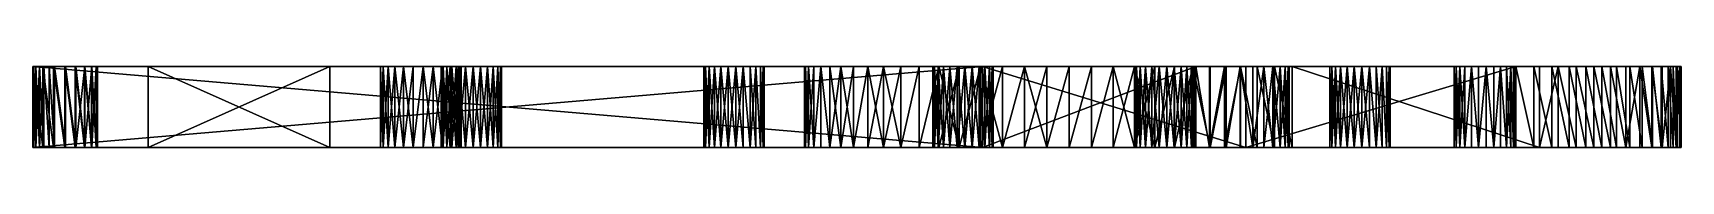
# Model space of a CAD drawing. Header units: metres. Extents: x -5.7 to 75.9, y 0 to 4.
import ezdxf

# ---------------------------------------------------------------- set-up
doc = ezdxf.new("R2010")
doc.units = ezdxf.units.M

msp = doc.modelspace()

# ---------------------------------------------------------------- linework, layer by layer
for points in [[(-5.696938, 4, 90), (-5.696938, 0, 90), (41.318542, 0, 90)], [(41.318542, 4, 90), (-5.696938, 4, 90), (41.318542, 0, 90)], [(-5.696938, 4, 75.859123), (-5.696938, 0, 75.859123), (-5.696938, 4, 90)], [(-5.696938, 4, 90), (-5.696938, 0, 75.859123), (-5.696938, 0, 90)], [(41.318542, 4, -5), (41.318542, 0, -5), (-5.696938, 0, -5)], [(-5.696938, 4, -5), (41.318542, 4, -5), (-5.696938, 0, -5)], [(-5.696938, 0, 75.859123), (-5.696938, 4, 75.859123), (-5.659972, 4, 75.589745)], [(-5.659972, 0, 75.589745), (-5.696938, 0, 75.859123), (-5.659972, 4, 75.589745)], [(-5.696938, 4, 11.299555), (-5.696938, 4, -5), (-5.696938, 0, 11.299555)], [(-5.696938, 4, -5), (-5.696938, 0, -5), (-5.696938, 0, 11.299555)], [(-5.213974, 4, 11.033628), (-5.696938, 4, 11.299555), (-5.213974, 0, 11.033628)], [(-5.696938, 4, 11.299555), (-5.696938, 0, 11.299555), (-5.213974, 0, 11.033628)], [(-5.696938, 4, 14.50414), (-5.213974, 4, 14.770066), (-5.213974, 0, 14.770066)], [(-5.696938, 4, 14.50414), (-5.213974, 0, 14.770066), (-5.696938, 0, 14.50414)], [(-5.696938, 0, 69.87207), (-5.659972, 4, 70.141449), (-5.696938, 4, 69.87207)], [(-5.696938, 0, 69.87207), (-5.659972, 0, 70.141449), (-5.659972, 4, 70.141449)], [(-5.696938, 4, 14.50414), (-5.696938, 0, 14.50414), (-5.696938, 0, 69.87207)], [(-5.696938, 4, 69.87207), (-5.696938, 4, 14.50414), (-5.696938, 0, 69.87207)], [(-5.696938, 4, 90), (0, 4, 84), (-5.696938, 4, 75.859123)], [(-5.659972, 4, 75.589745), (-5.696938, 4, 75.859123), (-4.902516, 4, 74.880486)], [(-4.902516, 4, 74.880486), (-5.696938, 4, 75.859123), (-4.631292, 4, 74.861282)], [(-4.631292, 4, 74.861282), (-5.696938, 4, 75.859123), (-4.088842, 4, 74.822876)], [(-5.696938, 4, 75.859123), (0, 4, 84), (-4.088842, 4, 74.822876)], [(-5.696938, 4, 11.299555), (-5.213974, 4, 11.033628), (-5.696938, 4, -5)], [(-5.696938, 4, 69.87207), (0, 4, 60), (-5.696938, 4, 14.50414)], [(0, 4, 60), (0, 4, 24), (-5.696938, 4, 14.50414)], [(-5.696938, 4, 14.50414), (0, 4, 24), (-5.213974, 4, 14.770066)], [(-5.696938, 4, -5), (-5.213974, 4, 11.033628), (0, 4)], [(-5.659972, 4, 70.141449), (-4.902516, 4, 70.850708), (-5.696938, 4, 69.87207)], [(-5.696938, 4, 69.87207), (-4.902516, 4, 70.850708), (-4.631292, 4, 70.869911)], [(0, 4, 84), (-5.696938, 4, 90), (9, 4, 84)], [(-5.696938, 4, 69.87207), (-4.631292, 4, 70.869911), (-4.088842, 4, 70.908318)], [(-5.696938, 4, 69.87207), (-4.088842, 4, 70.908318), (-3.576791, 4, 71.091423)], [(-5.696938, 4, 69.87207), (-3.576791, 4, 71.091423), (0, 4, 60)], [(9, 4, 84), (-5.696938, 4, 90), (41.318542, 4, 90)], [(-5.696938, 4, -5), (0, 4), (9, 4)], [(-5.696938, 4, -5), (9, 4), (41.318542, 4, -5)], [(-5.659972, 0, 75.589745), (-5.659972, 4, 75.589745), (-5.551807, 4, 75.340286)], [(-5.551807, 0, 75.340286), (-5.659972, 0, 75.589745), (-5.551807, 4, 75.340286)], [(-5.659972, 0, 70.141449), (-5.551807, 4, 70.390907), (-5.659972, 4, 70.141449)], [(-5.659972, 0, 70.141449), (-5.551807, 0, 70.390907), (-5.551807, 4, 70.390907)], [(-5.551807, 4, 75.340286), (-5.659972, 4, 75.589745), (-5.158542, 4, 74.972038)], [(-5.158542, 4, 74.972038), (-5.659972, 4, 75.589745), (-4.902516, 4, 74.880486)], [(-5.659972, 4, 70.141449), (-5.551807, 4, 70.390907), (-4.902516, 4, 70.850708)], [(-5.380441, 0, 75.129181), (-5.551807, 4, 75.340286), (-5.380441, 4, 75.129181)], [(-5.380441, 0, 75.129181), (-5.551807, 0, 75.340286), (-5.551807, 4, 75.340286)], [(-5.551807, 0, 70.390907), (-5.380441, 4, 70.602013), (-5.551807, 4, 70.390907)], [(-5.551807, 0, 70.390907), (-5.380441, 0, 70.602013), (-5.380441, 4, 70.602013)], [(-5.380441, 4, 75.129181), (-5.551807, 4, 75.340286), (-5.158542, 4, 74.972038)], [(-5.551807, 4, 70.390907), (-5.380441, 4, 70.602013), (-4.902516, 4, 70.850708)], [(-5.158542, 0, 74.972038), (-5.380441, 4, 75.129181), (-5.158542, 4, 74.972038)], [(-5.158542, 0, 74.972038), (-5.380441, 0, 75.129181), (-5.380441, 4, 75.129181)], [(-5.380441, 0, 70.602013), (-5.158542, 4, 70.759155), (-5.380441, 4, 70.602013)], [(-5.380441, 0, 70.602013), (-5.158542, 0, 70.759155), (-5.158542, 4, 70.759155)], [(-5.380441, 4, 70.602013), (-5.158542, 4, 70.759155), (-4.902516, 4, 70.850708)], [(-4.676754, 4, 10.909673), (-5.213974, 4, 11.033628), (-4.676754, 0, 10.909673)], [(-5.213974, 4, 11.033628), (-5.213974, 0, 11.033628), (-4.676754, 0, 10.909673)], [(-5.213974, 4, 14.770066), (-4.676754, 4, 14.894022), (-4.676754, 0, 14.894022)], [(-5.213974, 4, 14.770066), (-4.676754, 0, 14.894022), (-5.213974, 0, 14.770066)], [(-5.213974, 4, 11.033628), (-4.676754, 4, 10.909673), (0, 4)], [(-5.213974, 4, 14.770066), (0, 4, 24), (-4.676754, 4, 14.894022)], [(-4.902516, 0, 74.880486), (-5.158542, 4, 74.972038), (-4.902516, 4, 74.880486)], [(-4.902516, 0, 74.880486), (-5.158542, 0, 74.972038), (-5.158542, 4, 74.972038)], [(-4.902516, 0, 70.850708), (-4.902516, 4, 70.850708), (-5.158542, 4, 70.759155)], [(-5.158542, 0, 70.759155), (-4.902516, 0, 70.850708), (-5.158542, 4, 70.759155)], [(-4.631292, 0, 74.861282), (-4.902516, 4, 74.880486), (-4.631292, 4, 74.861282)], [(-4.631292, 0, 74.861282), (-4.902516, 0, 74.880486), (-4.902516, 4, 74.880486)], [(-4.631292, 0, 70.869911), (-4.631292, 4, 70.869911), (-4.902516, 4, 70.850708)], [(-4.902516, 0, 70.850708), (-4.631292, 0, 70.869911), (-4.902516, 4, 70.850708)], [(-4.126101, 4, 10.937108), (-4.676754, 4, 10.909673), (-4.126101, 0, 10.937108)], [(-4.676754, 4, 10.909673), (-4.676754, 0, 10.909673), (-4.126101, 0, 10.937108)], [(-4.676754, 4, 14.894022), (-4.126101, 4, 14.866587), (-4.126101, 0, 14.866587)], [(-4.676754, 4, 14.894022), (-4.126101, 0, 14.866587), (-4.676754, 0, 14.894022)], [(-4.676754, 4, 10.909673), (-4.126101, 4, 10.937108), (0, 4)], [(-4.676754, 4, 14.894022), (0, 4, 24), (-4.126101, 4, 14.866587)], [(-4.631292, 4, 74.861282), (-4.088842, 4, 74.822876), (-4.088842, 0, 74.822876)], [(-4.631292, 4, 74.861282), (-4.088842, 0, 74.822876), (-4.631292, 0, 74.861282)], [(-4.088842, 4, 70.908318), (-4.631292, 4, 70.869911), (-4.088842, 0, 70.908318)], [(-4.631292, 4, 70.869911), (-4.631292, 0, 70.869911), (-4.088842, 0, 70.908318)], [(-3.603863, 4, 11.113849), (-4.126101, 4, 10.937108), (-3.603863, 0, 11.113849)], [(-4.126101, 4, 10.937108), (-4.126101, 0, 10.937108), (-3.603863, 0, 11.113849)], [(-4.126101, 4, 14.866587), (-3.603863, 4, 14.689845), (-3.603863, 0, 14.689845)], [(-4.126101, 4, 14.866587), (-3.603863, 0, 14.689845), (-4.126101, 0, 14.866587)], [(-4.126101, 4, 10.937108), (-3.603863, 4, 11.113849), (0, 4)], [(-4.126101, 4, 14.866587), (0, 4, 24), (-3.603863, 4, 14.689845)], [(-4.088842, 4, 74.822876), (-3.576791, 4, 74.639771), (-3.576791, 0, 74.639771)], [(-4.088842, 4, 74.822876), (-3.576791, 0, 74.639771), (-4.088842, 0, 74.822876)], [(-3.576791, 4, 71.091423), (-4.088842, 4, 70.908318), (-3.576791, 0, 71.091423)], [(-4.088842, 4, 70.908318), (-4.088842, 0, 70.908318), (-3.576791, 0, 71.091423)], [(-4.088842, 4, 74.822876), (0, 4, 84), (-3.576791, 4, 74.639771)], [(-3.149724, 4, 11.426465), (-3.603863, 4, 11.113849), (-3.149724, 0, 11.426465)], [(-3.603863, 4, 11.113849), (-3.603863, 0, 11.113849), (-3.149724, 0, 11.426465)], [(-3.603863, 4, 14.689845), (-3.149724, 4, 14.37723), (-3.149724, 0, 14.37723)], [(-3.603863, 4, 14.689845), (-3.149724, 0, 14.37723), (-3.603863, 0, 14.689845)], [(-3.603863, 4, 11.113849), (-3.149724, 4, 11.426465), (0, 4)], [(-3.603863, 4, 14.689845), (0, 4, 24), (-3.149724, 4, 14.37723)], [(-3.576791, 4, 74.639771), (-3.132993, 4, 74.325493), (-3.576791, 0, 74.639771)], [(-3.132993, 4, 74.325493), (-3.132993, 0, 74.325493), (-3.576791, 0, 74.639771)], [(-3.132993, 4, 71.405701), (-3.576791, 4, 71.091423), (-3.132993, 0, 71.405701)], [(-3.576791, 4, 71.091423), (-3.576791, 0, 71.091423), (-3.132993, 0, 71.405701)], [(-3.576791, 4, 74.639771), (0, 4, 84), (-3.132993, 4, 74.325493)], [(-3.576791, 4, 71.091423), (-3.132993, 4, 71.405701), (0, 4, 60)], [(-2.798196, 4, 11.851199), (-3.149724, 4, 11.426465), (-2.798196, 0, 11.851199)], [(-3.149724, 4, 11.426465), (-3.149724, 0, 11.426465), (-2.798196, 0, 11.851199)], [(-3.149724, 4, 14.37723), (-2.798196, 4, 13.952496), (-2.798196, 0, 13.952496)], [(-3.149724, 4, 14.37723), (-2.798196, 0, 13.952496), (-3.149724, 0, 14.37723)], [(-3.149724, 4, 11.426465), (-2.798196, 4, 11.851199), (0, 4)], [(-3.149724, 4, 14.37723), (0, 4, 24), (-2.798196, 4, 13.952496)], [(-3.132993, 4, 74.325493), (-2.79026, 4, 73.903282), (-3.132993, 0, 74.325493)], [(-2.79026, 4, 73.903282), (-2.79026, 0, 73.903282), (-3.132993, 0, 74.325493)], [(-2.79026, 4, 71.827911), (-3.132993, 4, 71.405701), (-2.79026, 0, 71.827911)], [(-3.132993, 4, 71.405701), (-3.132993, 0, 71.405701), (-2.79026, 0, 71.827911)], [(-3.132993, 4, 74.325493), (0, 4, 84), (-2.79026, 4, 73.903282)], [(-3.132993, 4, 71.405701), (-2.79026, 4, 71.827911), (0, 4, 60)], [(-2.575993, 4, 12.355774), (-2.798196, 4, 11.851199), (-2.575993, 0, 12.355774)], [(-2.798196, 4, 11.851199), (-2.798196, 0, 11.851199), (-2.575993, 0, 12.355774)], [(-2.798196, 4, 13.952496), (-2.575993, 4, 13.447921), (-2.575993, 0, 13.447921)], [(-2.798196, 4, 13.952496), (-2.575993, 0, 13.447921), (-2.798196, 0, 13.952496)], [(-2.798196, 4, 11.851199), (-2.575993, 4, 12.355774), (0, 4)], [(-2.798196, 4, 13.952496), (0, 4, 24), (-2.575993, 4, 13.447921)], [(-2.79026, 4, 73.903282), (-2.573931, 4, 73.404358), (-2.79026, 0, 73.903282)], [(-2.573931, 4, 73.404358), (-2.573931, 0, 73.404358), (-2.79026, 0, 73.903282)], [(-2.573931, 4, 72.326836), (-2.79026, 4, 71.827911), (-2.573931, 0, 72.326836)], [(-2.79026, 4, 71.827911), (-2.79026, 0, 71.827911), (-2.573931, 0, 72.326836)], [(-2.79026, 4, 71.827911), (-2.573931, 4, 72.326836), (0, 4, 60)], [(-2.79026, 4, 73.903282), (0, 4, 84), (-2.573931, 4, 73.404358)], [(-2.5, 4, 12.901847), (-2.575993, 4, 12.355774), (-2.5, 0, 12.901847)], [(-2.575993, 4, 12.355774), (-2.575993, 0, 12.355774), (-2.5, 0, 12.901847)], [(-2.575993, 4, 13.447921), (-2.5, 4, 12.901847), (-2.5, 0, 12.901847)], [(-2.575993, 4, 13.447921), (-2.5, 0, 12.901847), (-2.575993, 0, 13.447921)], [(-2.575993, 4, 12.355774), (-2.5, 4, 12.901847), (0, 4)], [(-2.575993, 4, 13.447921), (0, 4, 24), (-2.5, 4, 12.901847)], [(-2.573931, 4, 73.404358), (-2.5, 4, 72.865601), (-2.5, 0, 72.865601)], [(-2.573931, 4, 73.404358), (-2.5, 0, 72.865601), (-2.573931, 0, 73.404358)], [(-2.5, 4, 72.865601), (-2.573931, 4, 72.326836), (-2.5, 0, 72.865601)], [(-2.573931, 4, 72.326836), (-2.573931, 0, 72.326836), (-2.5, 0, 72.865601)], [(-2.573931, 4, 72.326836), (-2.5, 4, 72.865601), (0, 4, 60)], [(-2.573931, 4, 73.404358), (0, 4, 84), (-2.5, 4, 72.865601)], [(-2.5, 4, 72.865601), (0, 4, 84), (0, 4, 60)], [(-2.5, 4, 12.901847), (0, 4, 24), (0, 4)], [(0, 4, 60), (0, 0, 60), (9, 4, 60)], [(9, 4, 60), (0, 0, 60), (9, 0, 60)], [(0, 4, 84), (0, 0, 84), (0, 4, 60)], [(0, 4, 60), (0, 0, 84), (0, 0, 60)], [(9, 4, 84), (9, 0, 84), (0, 4, 84)], [(0, 4, 84), (9, 0, 84), (0, 0, 84)], [(0, 4), (9, 0), (9, 4)], [(0, 0), (9, 0), (0, 4)], [(0, 4, 24), (0, 0), (0, 4)], [(0, 0, 24), (0, 0), (0, 4, 24)], [(9, 4, 24), (0, 0, 24), (0, 4, 24)], [(9, 0, 24), (0, 0, 24), (9, 4, 24)], [(0, 4, 24), (14.511828, 4, 37.188), (14.511828, 4, 36.812)], [(0, 4, 24), (14.511828, 4, 36.812), (14.605335, 4, 36.447815)], [(0, 4, 24), (14.605335, 4, 36.447815), (9, 4, 24)], [(0, 4, 60), (9, 4, 60), (14.605335, 4, 47.552185)], [(0, 4, 60), (14.605335, 4, 47.552185), (14.511828, 4, 47.188)], [(0, 4, 60), (14.511828, 4, 47.188), (14.511828, 4, 46.812)], [(0, 4, 60), (14.511828, 4, 46.812), (14.605335, 4, 46.447815)], [(0, 4, 60), (14.605335, 4, 46.447815), (14.605335, 4, 37.552185)], [(0, 4, 24), (0, 4, 60), (14.605335, 4, 37.552185)], [(0, 4, 24), (14.605335, 4, 37.552185), (14.511828, 4, 37.188)], [(9, 4, 60), (9, 0, 60), (9, 4, 84)], [(9, 4, 84), (9, 0, 60), (9, 0, 84)], [(9, 4), (9, 0, 24), (9, 4, 24)], [(9, 0), (9, 0, 24), (9, 4)], [(12.648441, 4, 14.711501), (9, 4, 24), (13.125237, 4, 14.866422)], [(13.125237, 4, 14.866422), (9, 4, 24), (13.625581, 4, 14.897901)], [(11.515771, 4, 73.116264), (9, 4, 60), (9, 4, 84)], [(11.640447, 4, 73.601845), (11.515771, 4, 73.116264), (9, 4, 84)], [(11.515771, 4, 72.614929), (9, 4, 60), (11.515771, 4, 73.116264)], [(11.640447, 4, 72.129349), (9, 4, 60), (11.515771, 4, 72.614929)], [(11.881966, 4, 71.690025), (9, 4, 60), (11.640447, 4, 72.129349)], [(11.515771, 4, 12.651181), (9, 4), (9, 4, 24)], [(11.515771, 4, 13.152514), (11.515771, 4, 12.651181), (9, 4, 24)], [(11.640447, 4, 13.638097), (11.515771, 4, 13.152514), (9, 4, 24)], [(11.640447, 4, 12.165598), (9, 4), (11.515771, 4, 12.651181)], [(11.881966, 4, 11.726276), (9, 4), (11.640447, 4, 12.165598)], [(13.625581, 4, 14.897901), (9, 4, 24), (14.118034, 4, 14.803961)], [(14.118034, 4, 14.803961), (9, 4, 24), (14.571653, 4, 14.590503)], [(9, 4, 84), (12.225152, 4, 74.406624), (11.881966, 4, 74.041168)], [(12.225152, 4, 74.406624), (9, 4, 84), (12.648441, 4, 74.675255)], [(9, 4, 84), (11.881966, 4, 74.041168), (11.640447, 4, 73.601845)], [(12.648441, 4, 74.675255), (9, 4, 84), (13.125237, 4, 74.83017)], [(13.125237, 4, 74.83017), (9, 4, 84), (13.625581, 4, 74.861649)], [(13.625581, 4, 74.861649), (9, 4, 84), (14.118034, 4, 74.767708)], [(9, 4, 24), (16.463526, 4, 35.573414), (27.511827, 4, 26.312)], [(14.118034, 4, 74.767708), (9, 4, 84), (14.571653, 4, 74.554253)], [(9, 4, 24), (27.511827, 4, 26.312), (27.605335, 4, 25.947813)], [(14.571653, 4, 14.590503), (9, 4, 24), (27.605335, 4, 25.947813)], [(11.881966, 4, 71.690025), (12.225152, 4, 71.32457), (9, 4, 60)], [(12.225152, 4, 71.32457), (12.648441, 4, 71.055946), (9, 4, 60)], [(12.648441, 4, 71.055946), (13.125237, 4, 70.901024), (9, 4, 60)], [(13.125237, 4, 70.901024), (13.625581, 4, 70.869545), (9, 4, 60)], [(13.625581, 4, 70.869545), (14.118034, 4, 70.963486), (9, 4, 60)], [(14.118034, 4, 70.963486), (14.571653, 4, 71.176941), (9, 4, 60)], [(14.571653, 4, 74.554253), (9, 4, 84), (41.318542, 4, 90)], [(9, 4, 60), (15.043864, 4, 48.155769), (14.786474, 4, 47.88168)], [(14.605335, 4, 36.447815), (14.786474, 4, 36.11832), (9, 4, 24)], [(14.786474, 4, 36.11832), (15.043864, 4, 35.844231), (9, 4, 24)], [(15.043864, 4, 35.844231), (15.361331, 4, 35.642761), (9, 4, 24)], [(15.043864, 4, 48.155769), (9, 4, 60), (15.361331, 4, 48.357239)], [(15.361331, 4, 35.642761), (15.718928, 4, 35.526569), (9, 4, 24)], [(15.718928, 4, 35.526569), (16.094185, 4, 35.50296), (9, 4, 24)], [(9, 4, 60), (14.786474, 4, 47.88168), (14.605335, 4, 47.552185)], [(16.094185, 4, 35.50296), (16.463526, 4, 35.573414), (9, 4, 24)], [(15.361331, 4, 48.357239), (9, 4, 60), (15.718928, 4, 48.473431)], [(15.718928, 4, 48.473431), (9, 4, 60), (16.094185, 4, 48.49704)], [(16.094185, 4, 48.49704), (9, 4, 60), (16.463526, 4, 48.426586)], [(9, 4, 60), (14.571653, 4, 71.176941), (27.605335, 4, 58.052185)], [(16.463526, 4, 48.426586), (9, 4, 60), (27.511827, 4, 57.688)], [(9, 4, 60), (27.605335, 4, 58.052185), (27.511827, 4, 57.688)], [(11.881966, 4, 11.726276), (12.225152, 4, 11.360821), (9, 4)], [(12.225152, 4, 11.360821), (12.648441, 4, 11.092194), (9, 4)], [(12.648441, 4, 11.092194), (13.125237, 4, 10.937273), (9, 4)], [(13.125237, 4, 10.937273), (13.625581, 4, 10.905794), (9, 4)], [(13.625581, 4, 10.905794), (14.118034, 4, 10.999734), (9, 4)], [(14.118034, 4, 10.999734), (14.571653, 4, 11.213191), (9, 4)], [(14.571653, 4, 11.213191), (14.957937, 4, 11.532753), (9, 4)], [(9, 4), (14.957937, 4, 11.532753), (41.318542, 4, -5)], [(9, 4, 24), (12.225152, 4, 14.442874), (11.881966, 4, 14.077417)], [(12.225152, 4, 14.442874), (9, 4, 24), (12.648441, 4, 14.711501)], [(9, 4, 24), (11.881966, 4, 14.077417), (11.640447, 4, 13.638097)], [(11.515771, 4, 73.116264), (11.640447, 4, 73.601845), (11.640447, 0, 73.601845)], [(11.515771, 4, 73.116264), (11.640447, 0, 73.601845), (11.515771, 0, 73.116264)], [(11.515771, 4, 73.116264), (11.515771, 0, 73.116264), (11.515771, 0, 72.614929)], [(11.515771, 4, 72.614929), (11.515771, 4, 73.116264), (11.515771, 0, 72.614929)], [(11.640447, 4, 72.129349), (11.515771, 4, 72.614929), (11.515771, 0, 72.614929)], [(11.640447, 4, 72.129349), (11.515771, 0, 72.614929), (11.640447, 0, 72.129349)], [(11.515771, 4, 13.152514), (11.640447, 4, 13.638097), (11.640447, 0, 13.638097)], [(11.515771, 4, 13.152514), (11.640447, 0, 13.638097), (11.515771, 0, 13.152514)], [(11.515771, 4, 12.651181), (11.515771, 4, 13.152514), (11.515771, 0, 13.152514)], [(11.515771, 4, 12.651181), (11.515771, 0, 13.152514), (11.515771, 0, 12.651181)], [(11.640447, 4, 12.165598), (11.515771, 4, 12.651181), (11.515771, 0, 12.651181)], [(11.640447, 4, 12.165598), (11.515771, 0, 12.651181), (11.640447, 0, 12.165598)], [(11.640447, 4, 73.601845), (11.881966, 4, 74.041168), (11.640447, 0, 73.601845)], [(11.881966, 4, 74.041168), (11.881966, 0, 74.041168), (11.640447, 0, 73.601845)], [(11.881966, 4, 71.690025), (11.640447, 4, 72.129349), (11.640447, 0, 72.129349)], [(11.881966, 4, 71.690025), (11.640447, 0, 72.129349), (11.881966, 0, 71.690025)], [(11.640447, 4, 13.638097), (11.881966, 4, 14.077417), (11.881966, 0, 14.077417)], [(11.640447, 4, 13.638097), (11.881966, 0, 14.077417), (11.640447, 0, 13.638097)], [(11.881966, 4, 11.726276), (11.640447, 4, 12.165598), (11.640447, 0, 12.165598)], [(11.881966, 4, 11.726276), (11.640447, 0, 12.165598), (11.881966, 0, 11.726276)], [(11.881966, 4, 74.041168), (12.225152, 4, 74.406624), (12.225152, 0, 74.406624)], [(11.881966, 4, 74.041168), (12.225152, 0, 74.406624), (11.881966, 0, 74.041168)], [(11.881966, 4, 71.690025), (11.881966, 0, 71.690025), (12.225152, 0, 71.32457)], [(12.225152, 4, 71.32457), (11.881966, 4, 71.690025), (12.225152, 0, 71.32457)], [(11.881966, 4, 14.077417), (12.225152, 4, 14.442874), (12.225152, 0, 14.442874)], [(11.881966, 4, 14.077417), (12.225152, 0, 14.442874), (11.881966, 0, 14.077417)], [(12.225152, 4, 11.360821), (11.881966, 4, 11.726276), (11.881966, 0, 11.726276)], [(12.225152, 4, 11.360821), (11.881966, 0, 11.726276), (12.225152, 0, 11.360821)], [(12.225152, 4, 74.406624), (12.648441, 4, 74.675255), (12.225152, 0, 74.406624)], [(12.648441, 4, 74.675255), (12.648441, 0, 74.675255), (12.225152, 0, 74.406624)], [(12.225152, 4, 71.32457), (12.225152, 0, 71.32457), (12.648441, 0, 71.055946)], [(12.648441, 4, 71.055946), (12.225152, 4, 71.32457), (12.648441, 0, 71.055946)], [(12.225152, 4, 14.442874), (12.648441, 4, 14.711501), (12.648441, 0, 14.711501)], [(12.225152, 4, 14.442874), (12.648441, 0, 14.711501), (12.225152, 0, 14.442874)], [(12.648441, 4, 11.092194), (12.225152, 4, 11.360821), (12.225152, 0, 11.360821)], [(12.648441, 4, 11.092194), (12.225152, 0, 11.360821), (12.648441, 0, 11.092194)], [(12.648441, 4, 74.675255), (13.125237, 4, 74.83017), (12.648441, 0, 74.675255)], [(13.125237, 4, 74.83017), (13.125237, 0, 74.83017), (12.648441, 0, 74.675255)], [(12.648441, 4, 71.055946), (12.648441, 0, 71.055946), (13.125237, 0, 70.901024)], [(13.125237, 4, 70.901024), (12.648441, 4, 71.055946), (13.125237, 0, 70.901024)], [(12.648441, 4, 14.711501), (13.125237, 4, 14.866422), (13.125237, 0, 14.866422)], [(12.648441, 4, 14.711501), (13.125237, 0, 14.866422), (12.648441, 0, 14.711501)], [(13.125237, 4, 10.937273), (12.648441, 4, 11.092194), (12.648441, 0, 11.092194)], [(13.125237, 4, 10.937273), (12.648441, 0, 11.092194), (13.125237, 0, 10.937273)], [(13.125237, 4, 74.83017), (13.625581, 4, 74.861649), (13.125237, 0, 74.83017)], [(13.625581, 4, 74.861649), (13.625581, 0, 74.861649), (13.125237, 0, 74.83017)], [(13.625581, 4, 70.869545), (13.125237, 4, 70.901024), (13.125237, 0, 70.901024)], [(13.625581, 4, 70.869545), (13.125237, 0, 70.901024), (13.625581, 0, 70.869545)], [(13.125237, 4, 14.866422), (13.625581, 4, 14.897901), (13.125237, 0, 14.866422)], [(13.625581, 4, 14.897901), (13.625581, 0, 14.897901), (13.125237, 0, 14.866422)], [(13.625581, 4, 10.905794), (13.125237, 4, 10.937273), (13.125237, 0, 10.937273)], [(13.625581, 4, 10.905794), (13.125237, 0, 10.937273), (13.625581, 0, 10.905794)], [(13.625581, 4, 70.869545), (13.625581, 0, 70.869545), (14.118034, 0, 70.963486)], [(14.118034, 4, 70.963486), (13.625581, 4, 70.869545), (14.118034, 0, 70.963486)], [(13.625581, 4, 74.861649), (14.118034, 4, 74.767708), (14.118034, 0, 74.767708)], [(13.625581, 4, 74.861649), (14.118034, 0, 74.767708), (13.625581, 0, 74.861649)], [(13.625581, 4, 14.897901), (14.118034, 4, 14.803961), (14.118034, 0, 14.803961)], [(13.625581, 4, 14.897901), (14.118034, 0, 14.803961), (13.625581, 0, 14.897901)], [(14.118034, 4, 10.999734), (13.625581, 4, 10.905794), (13.625581, 0, 10.905794)], [(14.118034, 4, 10.999734), (13.625581, 0, 10.905794), (14.118034, 0, 10.999734)], [(14.118034, 4, 70.963486), (14.118034, 0, 70.963486), (14.571653, 0, 71.176941)], [(14.571653, 4, 71.176941), (14.118034, 4, 70.963486), (14.571653, 0, 71.176941)], [(14.118034, 4, 74.767708), (14.571653, 4, 74.554253), (14.118034, 0, 74.767708)], [(14.571653, 4, 74.554253), (14.571653, 0, 74.554253), (14.118034, 0, 74.767708)], [(14.571653, 4, 11.213191), (14.118034, 0, 10.999734), (14.571653, 0, 11.213191)], [(14.118034, 4, 14.803961), (14.571653, 4, 14.590503), (14.118034, 0, 14.803961)], [(14.571653, 4, 14.590503), (14.571653, 0, 14.590503), (14.118034, 0, 14.803961)], [(14.571653, 4, 11.213191), (14.118034, 4, 10.999734), (14.118034, 0, 10.999734)], [(14.605335, 4, 37.552185), (14.605335, 0, 37.552185), (14.511828, 0, 37.188)], [(14.511828, 4, 37.188), (14.605335, 4, 37.552185), (14.511828, 0, 37.188)], [(14.511828, 4, 37.188), (14.511828, 0, 37.188), (14.511828, 0, 36.812)], [(14.511828, 4, 36.812), (14.511828, 4, 37.188), (14.511828, 0, 36.812)], [(14.605335, 4, 36.447815), (14.511828, 4, 36.812), (14.511828, 0, 36.812)], [(14.605335, 4, 36.447815), (14.511828, 0, 36.812), (14.605335, 0, 36.447815)], [(14.511828, 4, 47.188), (14.605335, 4, 47.552185), (14.605335, 0, 47.552185)], [(14.511828, 4, 47.188), (14.605335, 0, 47.552185), (14.511828, 0, 47.188)], [(14.511828, 4, 46.812), (14.511828, 4, 47.188), (14.511828, 0, 47.188)], [(14.511828, 4, 46.812), (14.511828, 0, 47.188), (14.511828, 0, 46.812)], [(14.605335, 4, 46.447815), (14.511828, 4, 46.812), (14.511828, 0, 46.812)], [(14.605335, 4, 46.447815), (14.511828, 0, 46.812), (14.605335, 0, 46.447815)], [(14.571653, 4, 71.176941), (14.571653, 0, 71.176941), (14.957937, 0, 71.496506)], [(14.957937, 4, 71.496506), (14.571653, 4, 71.176941), (14.957937, 0, 71.496506)], [(14.571653, 4, 74.554253), (14.957937, 4, 74.234688), (14.957937, 0, 74.234688)], [(14.571653, 4, 74.554253), (14.957937, 0, 74.234688), (14.571653, 0, 74.554253)], [(14.957937, 4, 11.532753), (14.571653, 4, 11.213191), (14.571653, 0, 11.213191)], [(14.957937, 4, 11.532753), (14.571653, 0, 11.213191), (14.957937, 0, 11.532753)], [(14.571653, 4, 14.590503), (14.957937, 4, 14.270942), (14.957937, 0, 14.270942)], [(14.571653, 4, 14.590503), (14.957937, 0, 14.270942), (14.571653, 0, 14.590503)], [(14.571653, 4, 14.590503), (27.605335, 4, 25.947813), (27.786474, 4, 25.618322)], [(14.957937, 4, 14.270942), (14.571653, 4, 14.590503), (27.786474, 4, 25.618322)], [(14.957937, 4, 74.234688), (14.571653, 4, 74.554253), (41.318542, 4, 90)], [(14.571653, 4, 71.176941), (14.957937, 4, 71.496506), (27.786474, 4, 58.38168)], [(14.571653, 4, 71.176941), (27.786474, 4, 58.38168), (27.605335, 4, 58.052185)], [(14.605335, 4, 37.552185), (14.786474, 4, 37.88168), (14.605335, 0, 37.552185)], [(14.786474, 4, 37.88168), (14.786474, 0, 37.88168), (14.605335, 0, 37.552185)], [(14.605335, 4, 36.447815), (14.605335, 0, 36.447815), (14.786474, 0, 36.11832)], [(14.786474, 4, 36.11832), (14.605335, 4, 36.447815), (14.786474, 0, 36.11832)], [(14.605335, 4, 47.552185), (14.786474, 4, 47.88168), (14.786474, 0, 47.88168)], [(14.605335, 4, 47.552185), (14.786474, 0, 47.88168), (14.605335, 0, 47.552185)], [(14.786474, 4, 46.11832), (14.605335, 4, 46.447815), (14.605335, 0, 46.447815)], [(14.786474, 4, 46.11832), (14.605335, 0, 46.447815), (14.786474, 0, 46.11832)], [(14.786474, 4, 46.11832), (14.786474, 4, 37.88168), (14.605335, 4, 37.552185)], [(14.605335, 4, 46.447815), (14.786474, 4, 46.11832), (14.605335, 4, 37.552185)], [(14.786474, 4, 37.88168), (15.043864, 4, 38.155769), (14.786474, 0, 37.88168)], [(15.043864, 4, 38.155769), (15.043864, 0, 38.155769), (14.786474, 0, 37.88168)], [(14.786474, 4, 36.11832), (14.786474, 0, 36.11832), (15.043864, 0, 35.844231)], [(15.043864, 4, 35.844231), (14.786474, 4, 36.11832), (15.043864, 0, 35.844231)], [(14.786474, 4, 47.88168), (15.043864, 4, 48.155769), (15.043864, 0, 48.155769)], [(14.786474, 4, 47.88168), (15.043864, 0, 48.155769), (14.786474, 0, 47.88168)], [(15.043864, 4, 45.844231), (14.786474, 4, 46.11832), (14.786474, 0, 46.11832)], [(15.043864, 4, 45.844231), (14.786474, 0, 46.11832), (15.043864, 0, 45.844231)], [(15.043864, 4, 45.844231), (15.043864, 4, 38.155769), (14.786474, 4, 37.88168)], [(14.786474, 4, 46.11832), (15.043864, 4, 45.844231), (14.786474, 4, 37.88168)], [(15.252613, 4, 71.902092), (14.957937, 4, 71.496506), (14.957937, 0, 71.496506)], [(15.252613, 4, 71.902092), (14.957937, 0, 71.496506), (15.252613, 0, 71.902092)], [(14.957937, 4, 74.234688), (15.252613, 4, 73.829102), (14.957937, 0, 74.234688)], [(15.252613, 4, 73.829102), (15.252613, 0, 73.829102), (14.957937, 0, 74.234688)], [(15.252613, 4, 11.93834), (14.957937, 4, 11.532753), (14.957937, 0, 11.532753)], [(15.252613, 4, 11.93834), (14.957937, 0, 11.532753), (15.252613, 0, 11.93834)], [(14.957937, 4, 14.270942), (15.252613, 4, 13.865355), (15.252613, 0, 13.865355)], [(14.957937, 4, 14.270942), (15.252613, 0, 13.865355), (14.957937, 0, 14.270942)], [(15.252613, 4, 73.829102), (14.957937, 4, 74.234688), (41.318542, 4, 90)], [(14.957937, 4, 14.270942), (27.786474, 4, 25.618322), (28.043863, 4, 25.344231)], [(15.252613, 4, 13.865355), (14.957937, 4, 14.270942), (28.043863, 4, 25.344231)], [(14.957937, 4, 71.496506), (15.252613, 4, 71.902092), (28.043863, 4, 58.655769)], [(14.957937, 4, 71.496506), (28.043863, 4, 58.655769), (27.786474, 4, 58.38168)], [(14.957937, 4, 11.532753), (15.252613, 4, 11.93834), (41.318542, 4, -5)], [(15.043864, 4, 38.155769), (15.361331, 4, 38.357239), (15.043864, 0, 38.155769)], [(15.361331, 4, 38.357239), (15.361331, 0, 38.357239), (15.043864, 0, 38.155769)], [(15.043864, 4, 35.844231), (15.043864, 0, 35.844231), (15.361331, 0, 35.642761)], [(15.361331, 4, 35.642761), (15.043864, 4, 35.844231), (15.361331, 0, 35.642761)], [(15.043864, 4, 48.155769), (15.361331, 4, 48.357239), (15.361331, 0, 48.357239)], [(15.043864, 4, 48.155769), (15.361331, 0, 48.357239), (15.043864, 0, 48.155769)], [(15.361331, 4, 45.642761), (15.043864, 4, 45.844231), (15.043864, 0, 45.844231)], [(15.361331, 4, 45.642761), (15.043864, 0, 45.844231), (15.361331, 0, 45.642761)], [(15.043864, 4, 45.844231), (15.361331, 4, 45.642761), (15.043864, 4, 38.155769)], [(15.043864, 4, 38.155769), (15.361331, 4, 45.642761), (15.361331, 4, 38.357239)], [(15.252613, 4, 73.829102), (15.437166, 4, 73.362976), (15.252613, 0, 73.829102)], [(15.437166, 4, 73.362976), (15.437166, 0, 73.362976), (15.252613, 0, 73.829102)], [(15.252613, 4, 71.902092), (15.252613, 0, 71.902092), (15.437166, 0, 72.368217)], [(15.437166, 4, 72.368217), (15.252613, 4, 71.902092), (15.437166, 0, 72.368217)], [(15.437166, 4, 12.404468), (15.252613, 4, 11.93834), (15.252613, 0, 11.93834)], [(15.252613, 4, 13.865355), (15.437166, 4, 13.399227), (15.437166, 0, 13.399227)], [(15.437166, 4, 12.404468), (15.252613, 0, 11.93834), (15.437166, 0, 12.404468)], [(15.252613, 4, 13.865355), (15.437166, 0, 13.399227), (15.252613, 0, 13.865355)], [(15.252613, 4, 11.93834), (15.437166, 4, 12.404468), (39.124958, 4, 15.786326)], [(15.252613, 4, 11.93834), (39.124958, 4, 15.786326), (39.382347, 4, 15.512235)], [(15.252613, 4, 13.865355), (28.043863, 4, 25.344231), (28.361332, 4, 25.142759)], [(15.437166, 4, 13.399227), (15.252613, 4, 13.865355), (28.361332, 4, 25.142759)], [(15.252613, 4, 71.902092), (15.437166, 4, 72.368217), (28.361332, 4, 58.857239)], [(28.043863, 4, 58.655769), (15.252613, 4, 71.902092), (28.361332, 4, 58.857239)], [(15.437166, 4, 73.362976), (15.252613, 4, 73.829102), (39.382347, 4, 67.823776)], [(15.252613, 4, 73.829102), (41.318542, 4, 90), (39.382347, 4, 67.823776)], [(15.252613, 4, 11.93834), (39.382347, 4, 15.512235), (41.318542, 4, -5)], [(15.361331, 4, 38.357239), (15.718928, 4, 38.473431), (15.718928, 0, 38.473431)], [(15.361331, 4, 38.357239), (15.718928, 0, 38.473431), (15.361331, 0, 38.357239)], [(15.718928, 4, 35.526569), (15.361331, 4, 35.642761), (15.361331, 0, 35.642761)], [(15.718928, 4, 35.526569), (15.361331, 0, 35.642761), (15.718928, 0, 35.526569)], [(15.361331, 4, 48.357239), (15.718928, 4, 48.473431), (15.718928, 0, 48.473431)], [(15.361331, 4, 48.357239), (15.718928, 0, 48.473431), (15.361331, 0, 48.357239)], [(15.361331, 4, 45.642761), (15.361331, 0, 45.642761), (15.718928, 0, 45.526569)], [(15.718928, 4, 45.526569), (15.361331, 4, 45.642761), (15.718928, 0, 45.526569)], [(15.361331, 4, 38.357239), (15.361331, 4, 45.642761), (15.718928, 4, 38.473431)], [(15.361331, 4, 45.642761), (15.718928, 4, 45.526569), (15.718928, 4, 38.473431)], [(15.437166, 4, 73.362976), (15.5, 4, 72.865601), (15.5, 0, 72.865601)], [(15.437166, 4, 73.362976), (15.5, 0, 72.865601), (15.437166, 0, 73.362976)], [(15.5, 4, 72.865601), (15.437166, 4, 72.368217), (15.437166, 0, 72.368217)], [(15.5, 4, 72.865601), (15.437166, 0, 72.368217), (15.5, 0, 72.865601)], [(15.437166, 4, 13.399227), (15.5, 4, 12.901847), (15.5, 0, 12.901847)], [(15.437166, 4, 13.399227), (15.5, 0, 12.901847), (15.437166, 0, 13.399227)], [(15.5, 4, 12.901847), (15.437166, 4, 12.404468), (15.437166, 0, 12.404468)], [(15.5, 4, 12.901847), (15.437166, 0, 12.404468), (15.5, 0, 12.901847)], [(15.437166, 4, 12.404468), (15.5, 4, 12.901847), (38.943817, 4, 16.115818)], [(15.437166, 4, 12.404468), (38.943817, 4, 16.115818), (39.124958, 4, 15.786326)], [(15.5, 4, 12.901847), (15.437166, 4, 13.399227), (28.718927, 4, 25.026569)], [(15.437166, 4, 13.399227), (28.361332, 4, 25.142759), (28.718927, 4, 25.026569)], [(28.361332, 4, 58.857239), (15.437166, 4, 72.368217), (28.718927, 4, 58.973431)], [(15.5, 4, 72.865601), (15.437166, 4, 73.362976), (39.124958, 4, 67.549683)], [(15.437166, 4, 73.362976), (39.382347, 4, 67.823776), (39.124958, 4, 67.549683)], [(15.437166, 4, 72.368217), (15.5, 4, 72.865601), (38.943817, 4, 67.220192)], [(28.718927, 4, 58.973431), (15.437166, 4, 72.368217), (38.943817, 4, 67.220192)], [(15.5, 4, 12.901847), (28.718927, 4, 25.026569), (38.943817, 4, 16.115818)], [(15.5, 4, 72.865601), (39.124958, 4, 67.549683), (38.943817, 4, 67.220192)], [(15.718928, 4, 38.473431), (16.094185, 4, 38.49704), (15.718928, 0, 38.473431)], [(16.094185, 4, 38.49704), (16.094185, 0, 38.49704), (15.718928, 0, 38.473431)], [(15.718928, 4, 35.526569), (15.718928, 0, 35.526569), (16.094185, 0, 35.50296)], [(16.094185, 4, 35.50296), (15.718928, 4, 35.526569), (16.094185, 0, 35.50296)], [(15.718928, 4, 48.473431), (16.094185, 4, 48.49704), (15.718928, 0, 48.473431)], [(16.094185, 4, 48.49704), (16.094185, 0, 48.49704), (15.718928, 0, 48.473431)], [(16.094185, 4, 45.50296), (15.718928, 4, 45.526569), (15.718928, 0, 45.526569)], [(16.094185, 4, 45.50296), (15.718928, 0, 45.526569), (16.094185, 0, 45.50296)], [(15.718928, 4, 45.526569), (16.094185, 4, 45.50296), (16.094185, 4, 38.49704)], [(15.718928, 4, 38.473431), (15.718928, 4, 45.526569), (16.094185, 4, 38.49704)], [(16.463526, 4, 35.573414), (16.094185, 4, 35.50296), (16.094185, 0, 35.50296)], [(16.463526, 4, 35.573414), (16.094185, 0, 35.50296), (16.463526, 0, 35.573414)], [(16.094185, 4, 38.49704), (16.463526, 4, 38.426586), (16.094185, 0, 38.49704)], [(16.463526, 4, 38.426586), (16.463526, 0, 38.426586), (16.094185, 0, 38.49704)], [(16.094185, 4, 48.49704), (16.463526, 4, 48.426586), (16.463526, 0, 48.426586)], [(16.094185, 4, 48.49704), (16.463526, 0, 48.426586), (16.094185, 0, 48.49704)], [(16.094185, 4, 45.50296), (16.094185, 0, 45.50296), (16.463526, 0, 45.573414)], [(16.463526, 4, 45.573414), (16.094185, 4, 45.50296), (16.463526, 0, 45.573414)], [(16.094185, 4, 38.49704), (16.463526, 4, 45.573414), (16.463526, 4, 38.426586)], [(16.094185, 4, 45.50296), (16.463526, 4, 45.573414), (16.094185, 4, 38.49704)], [(16.463526, 4, 35.573414), (16.463526, 0, 35.573414), (16.80374, 0, 35.733509)], [(16.80374, 4, 35.733509), (16.463526, 4, 35.573414), (16.80374, 0, 35.733509)], [(16.463526, 4, 38.426586), (16.80374, 4, 38.266491), (16.80374, 0, 38.266491)], [(16.463526, 4, 38.426586), (16.80374, 0, 38.266491), (16.463526, 0, 38.426586)], [(16.80374, 4, 45.733509), (16.463526, 0, 45.573414), (16.80374, 0, 45.733509)], [(16.463526, 4, 48.426586), (16.80374, 4, 48.266491), (16.463526, 0, 48.426586)], [(16.80374, 4, 48.266491), (16.80374, 0, 48.266491), (16.463526, 0, 48.426586)], [(16.80374, 4, 45.733509), (16.463526, 4, 45.573414), (16.463526, 0, 45.573414)], [(16.463526, 4, 45.573414), (16.80374, 4, 45.733509), (16.463526, 4, 38.426586)], [(16.463526, 4, 38.426586), (16.80374, 4, 45.733509), (16.80374, 4, 38.266491)], [(16.463526, 4, 35.573414), (16.80374, 4, 35.733509), (27.511827, 4, 26.688)], [(16.463526, 4, 35.573414), (27.511827, 4, 26.688), (27.511827, 4, 26.312)], [(16.463526, 4, 48.426586), (27.511827, 4, 57.688), (27.511827, 4, 57.312)], [(16.80374, 4, 48.266491), (16.463526, 4, 48.426586), (27.511827, 4, 57.312)], [(17.093452, 4, 35.973179), (16.80374, 4, 35.733509), (16.80374, 0, 35.733509)], [(17.093452, 4, 35.973179), (16.80374, 0, 35.733509), (17.093452, 0, 35.973179)], [(16.80374, 4, 38.266491), (17.093452, 4, 38.026821), (17.093452, 0, 38.026821)], [(16.80374, 4, 38.266491), (17.093452, 0, 38.026821), (16.80374, 0, 38.266491)], [(16.80374, 4, 45.733509), (16.80374, 0, 45.733509), (17.093452, 0, 45.973179)], [(17.093452, 4, 45.973179), (16.80374, 4, 45.733509), (17.093452, 0, 45.973179)], [(16.80374, 4, 48.266491), (17.093452, 4, 48.026821), (17.093452, 0, 48.026821)], [(16.80374, 4, 48.266491), (17.093452, 0, 48.026821), (16.80374, 0, 48.266491)], [(16.80374, 4, 38.266491), (16.80374, 4, 45.733509), (17.093452, 4, 38.026821)], [(16.80374, 4, 45.733509), (17.093452, 4, 45.973179), (17.093452, 4, 38.026821)], [(16.80374, 4, 35.733509), (17.093452, 4, 35.973179), (27.605335, 4, 27.052187)], [(16.80374, 4, 35.733509), (27.605335, 4, 27.052187), (27.511827, 4, 26.688)], [(16.80374, 4, 48.266491), (27.511827, 4, 57.312), (27.605335, 4, 56.947815)], [(17.093452, 4, 48.026821), (16.80374, 4, 48.266491), (27.605335, 4, 56.947815)], [(17.093452, 4, 35.973179), (17.093452, 0, 35.973179), (17.314461, 0, 36.27737)], [(17.314461, 4, 36.27737), (17.093452, 4, 35.973179), (17.314461, 0, 36.27737)], [(17.093452, 4, 38.026821), (17.314461, 4, 37.72263), (17.093452, 0, 38.026821)], [(17.314461, 4, 37.72263), (17.314461, 0, 37.72263), (17.093452, 0, 38.026821)], [(17.314461, 4, 46.27737), (17.093452, 4, 45.973179), (17.093452, 0, 45.973179)], [(17.314461, 4, 46.27737), (17.093452, 0, 45.973179), (17.314461, 0, 46.27737)], [(17.093452, 4, 48.026821), (17.314461, 4, 47.72263), (17.314461, 0, 47.72263)], [(17.093452, 4, 48.026821), (17.314461, 0, 47.72263), (17.093452, 0, 48.026821)], [(17.093452, 4, 38.026821), (17.093452, 4, 45.973179), (17.314461, 4, 37.72263)], [(17.093452, 4, 45.973179), (17.314461, 4, 46.27737), (17.314461, 4, 37.72263)], [(17.093452, 4, 35.973179), (17.314461, 4, 36.27737), (27.786474, 4, 27.381678)], [(17.093452, 4, 35.973179), (27.786474, 4, 27.381678), (27.605335, 4, 27.052187)], [(17.093452, 4, 48.026821), (27.605335, 4, 56.947815), (27.786474, 4, 56.61832)], [(17.314461, 4, 47.72263), (17.093452, 4, 48.026821), (27.786474, 4, 56.61832)], [(17.314461, 4, 37.72263), (17.452875, 4, 37.373035), (17.314461, 0, 37.72263)], [(17.452875, 4, 37.373035), (17.452875, 0, 37.373035), (17.314461, 0, 37.72263)], [(17.452875, 4, 36.626965), (17.314461, 4, 36.27737), (17.314461, 0, 36.27737)], [(17.452875, 4, 36.626965), (17.314461, 0, 36.27737), (17.452875, 0, 36.626965)], [(17.314461, 4, 47.72263), (17.452875, 4, 47.373035), (17.452875, 0, 47.373035)], [(17.314461, 4, 46.27737), (17.314461, 0, 46.27737), (17.452875, 0, 46.626965)], [(17.452875, 4, 46.626965), (17.314461, 4, 46.27737), (17.452875, 0, 46.626965)], [(17.314461, 4, 47.72263), (17.452875, 0, 47.373035), (17.314461, 0, 47.72263)], [(17.314461, 4, 36.27737), (17.452875, 4, 36.626965), (28.043863, 4, 27.655769)], [(17.314461, 4, 36.27737), (28.043863, 4, 27.655769), (27.786474, 4, 27.381678)], [(17.314461, 4, 47.72263), (27.786474, 4, 56.61832), (28.043863, 4, 56.344231)], [(17.452875, 4, 47.373035), (17.314461, 4, 47.72263), (28.043863, 4, 56.344231)], [(17.314461, 4, 46.27737), (17.452875, 4, 46.626965), (32.551189, 4, 43.10722)], [(17.314461, 4, 46.27737), (32.551189, 4, 43.10722), (32.5, 4, 42)], [(17.314461, 4, 37.72263), (17.314461, 4, 46.27737), (32.5, 4, 42)], [(17.314461, 4, 37.72263), (32.5, 4, 42), (32.551189, 4, 40.89278)], [(17.452875, 4, 37.373035), (17.314461, 4, 37.72263), (32.551189, 4, 40.89278)], [(17.452875, 4, 37.373035), (17.5, 4, 37), (17.452875, 0, 37.373035)], [(17.5, 4, 37), (17.5, 0, 37), (17.452875, 0, 37.373035)], [(17.5, 4, 37), (17.452875, 4, 36.626965), (17.452875, 0, 36.626965)], [(17.5, 4, 37), (17.452875, 0, 36.626965), (17.5, 0, 37)], [(17.452875, 4, 47.373035), (17.5, 4, 47), (17.5, 0, 47)], [(17.452875, 4, 47.373035), (17.5, 0, 47), (17.452875, 0, 47.373035)], [(17.5, 4, 47), (17.452875, 4, 46.626965), (17.452875, 0, 46.626965)], [(17.5, 4, 47), (17.452875, 0, 46.626965), (17.5, 0, 47)], [(17.452875, 4, 36.626965), (33.310333, 4, 37.6651), (28.361332, 4, 27.857241)], [(28.043863, 4, 27.655769), (17.452875, 4, 36.626965), (28.361332, 4, 27.857241)], [(17.452875, 4, 47.373035), (28.361332, 4, 56.142761), (33.310333, 4, 46.3349)], [(17.452875, 4, 47.373035), (33.310333, 4, 46.3349), (32.958092, 4, 45.283955)], [(17.5, 4, 47), (17.452875, 4, 47.373035), (32.958092, 4, 45.283955)], [(17.452875, 4, 46.626965), (17.5, 4, 47), (32.704323, 4, 44.204994)], [(17.452875, 4, 47.373035), (28.043863, 4, 56.344231), (28.361332, 4, 56.142761)], [(17.452875, 4, 46.626965), (32.704323, 4, 44.204994), (32.551189, 4, 43.10722)], [(17.5, 4, 37), (17.452875, 4, 37.373035), (32.704323, 4, 39.795006)], [(17.452875, 4, 37.373035), (32.551189, 4, 40.89278), (32.704323, 4, 39.795006)], [(17.452875, 4, 36.626965), (17.5, 4, 37), (32.958092, 4, 38.716045)], [(17.452875, 4, 36.626965), (32.958092, 4, 38.716045), (33.310333, 4, 37.6651)], [(17.5, 4, 47), (32.958092, 4, 45.283955), (32.704323, 4, 44.204994)], [(17.5, 4, 37), (32.704323, 4, 39.795006), (32.958092, 4, 38.716045)], [(27.605335, 4, 27.052187), (27.605335, 0, 27.052187), (27.511827, 0, 26.688)], [(27.511827, 4, 26.688), (27.605335, 4, 27.052187), (27.511827, 0, 26.688)], [(27.511827, 4, 26.312), (27.511827, 4, 26.688), (27.511827, 0, 26.688)], [(27.511827, 4, 26.312), (27.511827, 0, 26.688), (27.511827, 0, 26.312)], [(27.605335, 4, 25.947813), (27.511827, 4, 26.312), (27.511827, 0, 26.312)], [(27.605335, 4, 25.947813), (27.511827, 0, 26.312), (27.605335, 0, 25.947813)], [(27.511827, 4, 57.688), (27.605335, 4, 58.052185), (27.605335, 0, 58.052185)], [(27.511827, 4, 57.688), (27.605335, 0, 58.052185), (27.511827, 0, 57.688)], [(27.511827, 4, 57.312), (27.511827, 4, 57.688), (27.511827, 0, 57.688)], [(27.511827, 4, 57.312), (27.511827, 0, 57.688), (27.511827, 0, 57.312)], [(27.511827, 4, 57.312), (27.511827, 0, 57.312), (27.605335, 0, 56.947815)], [(27.605335, 4, 56.947815), (27.511827, 4, 57.312), (27.605335, 0, 56.947815)], [(27.605335, 4, 27.052187), (27.786474, 4, 27.381678), (27.786474, 0, 27.381678)], [(27.605335, 4, 27.052187), (27.786474, 0, 27.381678), (27.605335, 0, 27.052187)], [(27.605335, 4, 25.947813), (27.605335, 0, 25.947813), (27.786474, 0, 25.618322)], [(27.786474, 4, 25.618322), (27.605335, 4, 25.947813), (27.786474, 0, 25.618322)], [(27.605335, 4, 58.052185), (27.786474, 4, 58.38168), (27.786474, 0, 58.38168)], [(27.605335, 4, 58.052185), (27.786474, 0, 58.38168), (27.605335, 0, 58.052185)], [(27.786474, 4, 56.61832), (27.605335, 4, 56.947815), (27.605335, 0, 56.947815)], [(27.786474, 4, 56.61832), (27.605335, 0, 56.947815), (27.786474, 0, 56.61832)], [(27.786474, 4, 27.381678), (28.043863, 4, 27.655769), (28.043863, 0, 27.655769)], [(27.786474, 4, 27.381678), (28.043863, 0, 27.655769), (27.786474, 0, 27.381678)], [(28.043863, 4, 25.344231), (27.786474, 4, 25.618322), (27.786474, 0, 25.618322)], [(28.043863, 4, 25.344231), (27.786474, 0, 25.618322), (28.043863, 0, 25.344231)], [(27.786474, 4, 58.38168), (28.043863, 4, 58.655769), (28.043863, 0, 58.655769)], [(27.786474, 4, 58.38168), (28.043863, 0, 58.655769), (27.786474, 0, 58.38168)], [(28.043863, 4, 56.344231), (27.786474, 4, 56.61832), (27.786474, 0, 56.61832)], [(28.043863, 4, 56.344231), (27.786474, 0, 56.61832), (28.043863, 0, 56.344231)], [(28.043863, 4, 27.655769), (28.361332, 4, 27.857241), (28.043863, 0, 27.655769)], [(28.361332, 4, 27.857241), (28.361332, 0, 27.857241), (28.043863, 0, 27.655769)], [(28.361332, 4, 25.142759), (28.043863, 4, 25.344231), (28.043863, 0, 25.344231)], [(28.361332, 4, 25.142759), (28.043863, 0, 25.344231), (28.361332, 0, 25.142759)], [(28.043863, 4, 58.655769), (28.361332, 4, 58.857239), (28.361332, 0, 58.857239)], [(28.043863, 4, 58.655769), (28.361332, 0, 58.857239), (28.043863, 0, 58.655769)], [(28.361332, 4, 56.142761), (28.043863, 4, 56.344231), (28.043863, 0, 56.344231)], [(28.361332, 4, 56.142761), (28.043863, 0, 56.344231), (28.361332, 0, 56.142761)], [(28.361332, 4, 27.857241), (28.718927, 4, 27.973431), (28.361332, 0, 27.857241)], [(28.718927, 4, 27.973431), (28.718927, 0, 27.973431), (28.361332, 0, 27.857241)], [(28.361332, 4, 25.142759), (28.361332, 0, 25.142759), (28.718927, 0, 25.026569)], [(28.718927, 4, 25.026569), (28.361332, 4, 25.142759), (28.718927, 0, 25.026569)], [(28.361332, 4, 58.857239), (28.718927, 4, 58.973431), (28.718927, 0, 58.973431)], [(28.361332, 4, 58.857239), (28.718927, 0, 58.973431), (28.361332, 0, 58.857239)], [(28.361332, 4, 56.142761), (28.361332, 0, 56.142761), (28.718927, 0, 56.026569)], [(28.718927, 4, 56.026569), (28.361332, 4, 56.142761), (28.718927, 0, 56.026569)], [(28.361332, 4, 27.857241), (33.310333, 4, 37.6651), (28.718927, 4, 27.973431)], [(28.361332, 4, 56.142761), (28.718927, 4, 56.026569), (33.310333, 4, 46.3349)], [(28.718927, 4, 27.973431), (29.094185, 4, 27.99704), (29.094185, 0, 27.99704)], [(28.718927, 4, 27.973431), (29.094185, 0, 27.99704), (28.718927, 0, 27.973431)], [(28.718927, 4, 25.026569), (28.718927, 0, 25.026569), (29.094185, 0, 25.00296)], [(29.094185, 4, 25.00296), (28.718927, 4, 25.026569), (29.094185, 0, 25.00296)], [(28.718927, 4, 58.973431), (29.094185, 4, 58.99704), (29.094185, 0, 58.99704)], [(28.718927, 4, 58.973431), (29.094185, 0, 58.99704), (28.718927, 0, 58.973431)], [(29.094185, 4, 56.00296), (28.718927, 4, 56.026569), (28.718927, 0, 56.026569)], [(29.094185, 4, 56.00296), (28.718927, 0, 56.026569), (29.094185, 0, 56.00296)], [(28.718927, 4, 25.026569), (29.094185, 4, 25.00296), (38.850311, 4, 16.480005)], [(28.718927, 4, 25.026569), (38.850311, 4, 16.480005), (38.943817, 4, 16.115818)], [(33.310333, 4, 37.6651), (33.758041, 4, 36.651138), (28.718927, 4, 27.973431)], [(28.718927, 4, 27.973431), (33.758041, 4, 36.651138), (29.094185, 4, 27.99704)], [(28.718927, 4, 56.026569), (29.094185, 4, 56.00296), (33.758041, 4, 47.348862)], [(28.718927, 4, 56.026569), (33.758041, 4, 47.348862), (33.310333, 4, 46.3349)], [(29.094185, 4, 58.99704), (28.718927, 4, 58.973431), (38.943817, 4, 67.220192)], [(29.463526, 4, 25.073416), (29.094185, 0, 25.00296), (29.463526, 0, 25.073416)], [(29.094185, 4, 27.99704), (29.463526, 4, 27.926584), (29.463526, 0, 27.926584)], [(29.094185, 4, 27.99704), (29.463526, 0, 27.926584), (29.094185, 0, 27.99704)], [(29.463526, 4, 25.073416), (29.094185, 4, 25.00296), (29.094185, 0, 25.00296)], [(29.094185, 4, 58.99704), (29.463526, 4, 58.926586), (29.094185, 0, 58.99704)], [(29.463526, 4, 58.926586), (29.463526, 0, 58.926586), (29.094185, 0, 58.99704)], [(29.094185, 4, 56.00296), (29.094185, 0, 56.00296), (29.463526, 0, 56.073414)], [(29.463526, 4, 56.073414), (29.094185, 4, 56.00296), (29.463526, 0, 56.073414)], [(29.094185, 4, 25.00296), (38.850311, 4, 16.856005), (38.850311, 4, 16.480005)], [(33.758041, 4, 36.651138), (34.297394, 4, 35.682816), (29.094185, 4, 27.99704)], [(29.094185, 4, 27.99704), (34.297394, 4, 35.682816), (29.463526, 4, 27.926584)], [(29.094185, 4, 56.00296), (29.463526, 4, 56.073414), (34.297394, 4, 48.317184)], [(29.094185, 4, 56.00296), (34.297394, 4, 48.317184), (33.758041, 4, 47.348862)], [(29.463526, 4, 58.926586), (29.094185, 4, 58.99704), (38.850311, 4, 66.856003)], [(29.094185, 4, 58.99704), (38.943817, 4, 67.220192), (38.850311, 4, 66.856003)], [(29.094185, 4, 25.00296), (29.463526, 4, 25.073416), (38.850311, 4, 16.856005)], [(29.463526, 4, 25.073416), (29.463526, 0, 25.073416), (29.80374, 0, 25.233509)], [(29.80374, 4, 25.233509), (29.463526, 4, 25.073416), (29.80374, 0, 25.233509)], [(29.463526, 4, 27.926584), (29.80374, 4, 27.766491), (29.80374, 0, 27.766491)], [(29.463526, 4, 27.926584), (29.80374, 0, 27.766491), (29.463526, 0, 27.926584)], [(29.463526, 4, 56.073414), (29.463526, 0, 56.073414), (29.80374, 0, 56.233509)], [(29.80374, 4, 56.233509), (29.463526, 4, 56.073414), (29.80374, 0, 56.233509)], [(29.463526, 4, 58.926586), (29.80374, 4, 58.766491), (29.80374, 0, 58.766491)], [(29.463526, 4, 58.926586), (29.80374, 0, 58.766491), (29.463526, 0, 58.926586)], [(34.297394, 4, 35.682816), (34.923794, 4, 34.768383), (29.463526, 4, 27.926584)], [(29.463526, 4, 27.926584), (34.923794, 4, 34.768383), (29.80374, 4, 27.766491)], [(29.463526, 4, 56.073414), (29.80374, 4, 56.233509), (34.923794, 4, 49.231617)], [(29.463526, 4, 56.073414), (34.923794, 4, 49.231617), (34.297394, 4, 48.317184)], [(29.463526, 4, 58.926586), (38.850311, 4, 66.856003), (38.850311, 4, 66.480003)], [(29.80374, 4, 58.766491), (29.463526, 4, 58.926586), (38.850311, 4, 66.480003)], [(29.463526, 4, 25.073416), (29.80374, 4, 25.233509), (38.943817, 4, 17.220192)], [(29.463526, 4, 25.073416), (38.943817, 4, 17.220192), (38.850311, 4, 16.856005)], [(29.80374, 4, 25.233509), (29.80374, 0, 25.233509), (30.093452, 0, 25.473179)], [(30.093452, 4, 25.473179), (29.80374, 4, 25.233509), (30.093452, 0, 25.473179)], [(29.80374, 4, 27.766491), (30.093452, 4, 27.526821), (29.80374, 0, 27.766491)], [(30.093452, 4, 27.526821), (30.093452, 0, 27.526821), (29.80374, 0, 27.766491)], [(30.093452, 4, 56.473179), (29.80374, 4, 56.233509), (29.80374, 0, 56.233509)], [(30.093452, 4, 56.473179), (29.80374, 0, 56.233509), (30.093452, 0, 56.473179)], [(29.80374, 4, 58.766491), (30.093452, 4, 58.526821), (29.80374, 0, 58.766491)], [(30.093452, 4, 58.526821), (30.093452, 0, 58.526821), (29.80374, 0, 58.766491)], [(34.923794, 4, 34.768383), (35.631893, 4, 33.915653), (29.80374, 4, 27.766491)], [(29.80374, 4, 27.766491), (35.631893, 4, 33.915653), (30.093452, 4, 27.526821)], [(29.80374, 4, 56.233509), (30.093452, 4, 56.473179), (35.631893, 4, 50.084347)], [(29.80374, 4, 56.233509), (35.631893, 4, 50.084347), (34.923794, 4, 49.231617)], [(29.80374, 4, 58.766491), (38.850311, 4, 66.480003), (38.943817, 4, 66.115814)], [(30.093452, 4, 58.526821), (29.80374, 4, 58.766491), (38.943817, 4, 66.115814)], [(29.80374, 4, 25.233509), (30.093452, 4, 25.473179), (39.124958, 4, 17.549683)], [(29.80374, 4, 25.233509), (39.124958, 4, 17.549683), (38.943817, 4, 17.220192)], [(30.314461, 4, 25.777369), (30.093452, 4, 25.473179), (30.314461, 0, 25.777369)], [(30.093452, 4, 25.473179), (30.093452, 0, 25.473179), (30.314461, 0, 25.777369)], [(30.093452, 4, 27.526821), (30.314461, 4, 27.222631), (30.314461, 0, 27.222631)], [(30.093452, 4, 27.526821), (30.314461, 0, 27.222631), (30.093452, 0, 27.526821)], [(30.093452, 4, 56.473179), (30.093452, 0, 56.473179), (30.314461, 0, 56.77737)], [(30.314461, 4, 56.77737), (30.093452, 4, 56.473179), (30.314461, 0, 56.77737)], [(30.093452, 4, 58.526821), (30.314461, 4, 58.22263), (30.314461, 0, 58.22263)], [(30.093452, 4, 58.526821), (30.314461, 0, 58.22263), (30.093452, 0, 58.526821)], [(30.093452, 4, 56.473179), (30.314461, 4, 56.77737), (36.415653, 4, 50.868107)], [(30.314461, 4, 27.222631), (30.093452, 4, 27.526821), (36.415653, 4, 33.131893)], [(30.093452, 4, 27.526821), (35.631893, 4, 33.915653), (36.415653, 4, 33.131893)], [(30.093452, 4, 56.473179), (36.415653, 4, 50.868107), (35.631893, 4, 50.084347)], [(30.314461, 4, 58.22263), (30.093452, 4, 58.526821), (39.124958, 4, 65.786324)], [(30.093452, 4, 58.526821), (38.943817, 4, 66.115814), (39.124958, 4, 65.786324)], [(30.093452, 4, 25.473179), (30.314461, 4, 25.777369), (39.382347, 4, 17.823774)], [(30.093452, 4, 25.473179), (39.382347, 4, 17.823774), (39.124958, 4, 17.549683)], [(30.452875, 4, 26.126965), (30.314461, 4, 25.777369), (30.314461, 0, 25.777369)], [(30.314461, 4, 27.222631), (30.452875, 4, 26.873035), (30.314461, 0, 27.222631)], [(30.452875, 4, 26.873035), (30.452875, 0, 26.873035), (30.314461, 0, 27.222631)], [(30.452875, 4, 26.126965), (30.314461, 0, 25.777369), (30.452875, 0, 26.126965)], [(30.314461, 4, 58.22263), (30.452875, 4, 57.873035), (30.452875, 0, 57.873035)], [(30.452875, 4, 57.126965), (30.314461, 4, 56.77737), (30.314461, 0, 56.77737)], [(30.314461, 4, 58.22263), (30.452875, 0, 57.873035), (30.314461, 0, 58.22263)], [(30.452875, 4, 57.126965), (30.314461, 0, 56.77737), (30.452875, 0, 57.126965)], [(36.415653, 4, 50.868107), (30.314461, 4, 56.77737), (37.268383, 4, 51.576206)], [(30.314461, 4, 56.77737), (30.452875, 4, 57.126965), (37.268383, 4, 51.576206)], [(30.452875, 4, 26.873035), (30.314461, 4, 27.222631), (37.268383, 4, 32.423794)], [(30.314461, 4, 27.222631), (36.415653, 4, 33.131893), (37.268383, 4, 32.423794)], [(30.314461, 4, 58.22263), (39.124958, 4, 65.786324), (39.382347, 4, 65.512238)], [(30.452875, 4, 57.873035), (30.314461, 4, 58.22263), (39.382347, 4, 65.512238)], [(30.314461, 4, 25.777369), (30.452875, 4, 26.126965), (39.699814, 4, 18.025246)], [(39.382347, 4, 17.823774), (30.314461, 4, 25.777369), (39.699814, 4, 18.025246)], [(30.452875, 4, 26.873035), (30.5, 4, 26.5), (30.452875, 0, 26.873035)], [(30.5, 4, 26.5), (30.5, 0, 26.5), (30.452875, 0, 26.873035)], [(30.5, 4, 26.5), (30.452875, 4, 26.126965), (30.452875, 0, 26.126965)], [(30.5, 4, 26.5), (30.452875, 0, 26.126965), (30.5, 0, 26.5)], [(30.452875, 4, 57.873035), (30.5, 4, 57.5), (30.5, 0, 57.5)], [(30.452875, 4, 57.873035), (30.5, 0, 57.5), (30.452875, 0, 57.873035)], [(30.5, 4, 57.5), (30.452875, 4, 57.126965), (30.452875, 0, 57.126965)], [(30.5, 4, 57.5), (30.452875, 0, 57.126965), (30.5, 0, 57.5)], [(37.268383, 4, 51.576206), (30.452875, 4, 57.126965), (38.182816, 4, 52.202606)], [(30.452875, 4, 57.126965), (30.5, 4, 57.5), (38.182816, 4, 52.202606)], [(30.5, 4, 57.5), (30.452875, 4, 57.873035), (39.151138, 4, 52.741959)], [(30.452875, 4, 57.873035), (39.699814, 4, 65.31076), (40.1651, 4, 53.189667)], [(39.151138, 4, 52.741959), (30.452875, 4, 57.873035), (40.1651, 4, 53.189667)], [(30.5, 4, 26.5), (30.452875, 4, 26.873035), (38.182816, 4, 31.797394)], [(30.452875, 4, 26.873035), (37.268383, 4, 32.423794), (38.182816, 4, 31.797394)], [(30.452875, 4, 26.126965), (30.5, 4, 26.5), (39.151138, 4, 31.258041)], [(30.452875, 4, 26.126965), (39.151138, 4, 31.258041), (40.1651, 4, 30.810333)], [(30.452875, 4, 57.873035), (39.382347, 4, 65.512238), (39.699814, 4, 65.31076)], [(30.452875, 4, 26.126965), (40.1651, 4, 30.810333), (39.699814, 4, 18.025246)], [(38.182816, 4, 52.202606), (30.5, 4, 57.5), (39.151138, 4, 52.741959)], [(30.5, 4, 26.5), (38.182816, 4, 31.797394), (39.151138, 4, 31.258041)], [(32.5, 4, 42), (32.551189, 4, 43.10722), (32.551189, 0, 43.10722)], [(32.5, 4, 42), (32.551189, 0, 43.10722), (32.5, 0, 42)], [(32.551189, 4, 40.89278), (32.5, 4, 42), (32.551189, 0, 40.89278)], [(32.5, 4, 42), (32.5, 0, 42), (32.551189, 0, 40.89278)], [(32.551189, 4, 43.10722), (32.704323, 4, 44.204994), (32.551189, 0, 43.10722)], [(32.704323, 4, 44.204994), (32.704323, 0, 44.204994), (32.551189, 0, 43.10722)], [(32.704323, 4, 39.795006), (32.551189, 4, 40.89278), (32.704323, 0, 39.795006)], [(32.551189, 4, 40.89278), (32.551189, 0, 40.89278), (32.704323, 0, 39.795006)], [(32.704323, 4, 44.204994), (32.958092, 4, 45.283955), (32.704323, 0, 44.204994)], [(32.958092, 4, 45.283955), (32.958092, 0, 45.283955), (32.704323, 0, 44.204994)], [(32.958092, 4, 38.716045), (32.704323, 4, 39.795006), (32.958092, 0, 38.716045)], [(32.704323, 4, 39.795006), (32.704323, 0, 39.795006), (32.958092, 0, 38.716045)], [(33.310333, 4, 46.3349), (33.310333, 0, 46.3349), (32.958092, 0, 45.283955)], [(32.958092, 4, 45.283955), (33.310333, 4, 46.3349), (32.958092, 0, 45.283955)], [(33.310333, 4, 37.6651), (32.958092, 4, 38.716045), (32.958092, 0, 38.716045)], [(33.310333, 4, 37.6651), (32.958092, 0, 38.716045), (33.310333, 0, 37.6651)], [(33.310333, 4, 46.3349), (33.758041, 4, 47.348862), (33.758041, 0, 47.348862)], [(33.310333, 4, 46.3349), (33.758041, 0, 47.348862), (33.310333, 0, 46.3349)], [(33.758041, 4, 36.651138), (33.310333, 4, 37.6651), (33.758041, 0, 36.651138)], [(33.310333, 4, 37.6651), (33.310333, 0, 37.6651), (33.758041, 0, 36.651138)], [(34.297394, 4, 48.317184), (34.297394, 0, 48.317184), (33.758041, 0, 47.348862)], [(33.758041, 4, 47.348862), (34.297394, 4, 48.317184), (33.758041, 0, 47.348862)], [(33.758041, 4, 36.651138), (33.758041, 0, 36.651138), (34.297394, 0, 35.682816)], [(34.297394, 4, 35.682816), (33.758041, 4, 36.651138), (34.297394, 0, 35.682816)], [(34.923794, 4, 49.231617), (34.923794, 0, 49.231617), (34.297394, 0, 48.317184)], [(34.297394, 4, 48.317184), (34.923794, 4, 49.231617), (34.297394, 0, 48.317184)], [(34.297394, 4, 35.682816), (34.297394, 0, 35.682816), (34.923794, 0, 34.768383)], [(34.923794, 4, 34.768383), (34.297394, 4, 35.682816), (34.923794, 0, 34.768383)], [(35.631893, 4, 50.084347), (35.631893, 0, 50.084347), (34.923794, 0, 49.231617)], [(34.923794, 4, 49.231617), (35.631893, 4, 50.084347), (34.923794, 0, 49.231617)], [(35.631893, 4, 33.915653), (34.923794, 4, 34.768383), (34.923794, 0, 34.768383)], [(35.631893, 4, 33.915653), (34.923794, 0, 34.768383), (35.631893, 0, 33.915653)], [(36.415653, 4, 50.868107), (36.415653, 0, 50.868107), (35.631893, 0, 50.084347)], [(35.631893, 4, 50.084347), (36.415653, 4, 50.868107), (35.631893, 0, 50.084347)], [(35.631893, 4, 33.915653), (35.631893, 0, 33.915653), (36.415653, 0, 33.131893)], [(36.415653, 4, 33.131893), (35.631893, 4, 33.915653), (36.415653, 0, 33.131893)], [(37.268383, 4, 51.576206), (37.268383, 0, 51.576206), (36.415653, 0, 50.868107)], [(36.415653, 4, 50.868107), (37.268383, 4, 51.576206), (36.415653, 0, 50.868107)], [(37.268383, 4, 32.423794), (36.415653, 4, 33.131893), (37.268383, 0, 32.423794)], [(36.415653, 4, 33.131893), (36.415653, 0, 33.131893), (37.268383, 0, 32.423794)], [(38.182816, 4, 52.202606), (38.182816, 0, 52.202606), (37.268383, 0, 51.576206)], [(37.268383, 4, 51.576206), (38.182816, 4, 52.202606), (37.268383, 0, 51.576206)], [(38.182816, 4, 31.797394), (37.268383, 4, 32.423794), (37.268383, 0, 32.423794)], [(38.182816, 4, 31.797394), (37.268383, 0, 32.423794), (38.182816, 0, 31.797394)], [(39.151138, 4, 52.741959), (39.151138, 0, 52.741959), (38.182816, 0, 52.202606)], [(38.182816, 4, 52.202606), (39.151138, 4, 52.741959), (38.182816, 0, 52.202606)], [(39.151138, 4, 31.258041), (38.182816, 4, 31.797394), (38.182816, 0, 31.797394)], [(39.151138, 4, 31.258041), (38.182816, 0, 31.797394), (39.151138, 0, 31.258041)], [(38.943817, 4, 17.220192), (38.943817, 0, 17.220192), (38.850311, 0, 16.856005)], [(38.850311, 4, 16.856005), (38.943817, 4, 17.220192), (38.850311, 0, 16.856005)], [(38.850311, 4, 16.856005), (38.850311, 0, 16.856005), (38.850311, 0, 16.480005)], [(38.850311, 4, 16.480005), (38.850311, 4, 16.856005), (38.850311, 0, 16.480005)], [(38.850311, 4, 16.480005), (38.850311, 0, 16.480005), (38.943817, 0, 16.115818)], [(38.943817, 4, 16.115818), (38.850311, 4, 16.480005), (38.943817, 0, 16.115818)], [(38.850311, 4, 66.856003), (38.943817, 4, 67.220192), (38.943817, 0, 67.220192)], [(38.850311, 4, 66.856003), (38.943817, 0, 67.220192), (38.850311, 0, 66.856003)], [(38.850311, 4, 66.856003), (38.850311, 0, 66.856003), (38.850311, 0, 66.480003)], [(38.850311, 4, 66.480003), (38.850311, 4, 66.856003), (38.850311, 0, 66.480003)], [(38.943817, 4, 66.115814), (38.850311, 4, 66.480003), (38.850311, 0, 66.480003)], [(38.943817, 4, 66.115814), (38.850311, 0, 66.480003), (38.943817, 0, 66.115814)], [(38.943817, 4, 17.220192), (39.124958, 4, 17.549683), (39.124958, 0, 17.549683)], [(38.943817, 4, 17.220192), (39.124958, 0, 17.549683), (38.943817, 0, 17.220192)], [(39.124958, 4, 15.786326), (38.943817, 4, 16.115818), (38.943817, 0, 16.115818)], [(39.124958, 4, 15.786326), (38.943817, 0, 16.115818), (39.124958, 0, 15.786326)], [(38.943817, 4, 67.220192), (39.124958, 4, 67.549683), (39.124958, 0, 67.549683)], [(38.943817, 4, 67.220192), (39.124958, 0, 67.549683), (38.943817, 0, 67.220192)], [(39.124958, 4, 65.786324), (38.943817, 4, 66.115814), (38.943817, 0, 66.115814)], [(39.124958, 4, 65.786324), (38.943817, 0, 66.115814), (39.124958, 0, 65.786324)], [(39.124958, 4, 17.549683), (39.382347, 4, 17.823774), (39.124958, 0, 17.549683)], [(39.382347, 4, 17.823774), (39.382347, 0, 17.823774), (39.124958, 0, 17.549683)], [(39.124958, 4, 15.786326), (39.124958, 0, 15.786326), (39.382347, 0, 15.512235)], [(39.382347, 4, 15.512235), (39.124958, 4, 15.786326), (39.382347, 0, 15.512235)], [(39.124958, 4, 67.549683), (39.382347, 4, 67.823776), (39.124958, 0, 67.549683)], [(39.382347, 4, 67.823776), (39.382347, 0, 67.823776), (39.124958, 0, 67.549683)], [(39.124958, 4, 65.786324), (39.124958, 0, 65.786324), (39.382347, 0, 65.512238)], [(39.382347, 4, 65.512238), (39.124958, 4, 65.786324), (39.382347, 0, 65.512238)], [(40.1651, 4, 53.189667), (40.1651, 0, 53.189667), (39.151138, 0, 52.741959)], [(39.151138, 4, 52.741959), (40.1651, 4, 53.189667), (39.151138, 0, 52.741959)], [(40.1651, 4, 30.810333), (39.151138, 4, 31.258041), (40.1651, 0, 30.810333)], [(39.151138, 4, 31.258041), (39.151138, 0, 31.258041), (40.1651, 0, 30.810333)], [(39.382347, 4, 17.823774), (39.699814, 4, 18.025246), (39.382347, 0, 17.823774)], [(39.699814, 4, 18.025246), (39.699814, 0, 18.025246), (39.382347, 0, 17.823774)], [(39.382347, 4, 15.512235), (39.382347, 0, 15.512235), (39.699814, 0, 15.310764)], [(39.699814, 4, 15.310764), (39.382347, 4, 15.512235), (39.699814, 0, 15.310764)], [(39.382347, 4, 67.823776), (39.699814, 4, 68.025246), (39.699814, 0, 68.025246)], [(39.382347, 4, 67.823776), (39.699814, 0, 68.025246), (39.382347, 0, 67.823776)], [(39.699814, 4, 65.31076), (39.382347, 4, 65.512238), (39.382347, 0, 65.512238)], [(39.699814, 4, 65.31076), (39.382347, 0, 65.512238), (39.699814, 0, 65.31076)], [(39.382347, 4, 67.823776), (41.318542, 4, 90), (39.699814, 4, 68.025246)], [(39.382347, 4, 15.512235), (39.699814, 4, 15.310764), (41.318542, 4, -5)], [(39.699814, 4, 18.025246), (40.057411, 4, 18.141436), (39.699814, 0, 18.025246)], [(40.057411, 4, 18.141436), (40.057411, 0, 18.141436), (39.699814, 0, 18.025246)], [(40.057411, 4, 15.194573), (39.699814, 4, 15.310764), (39.699814, 0, 15.310764)], [(40.057411, 4, 15.194573), (39.699814, 0, 15.310764), (40.057411, 0, 15.194573)], [(39.699814, 4, 68.025246), (40.057411, 4, 68.141434), (40.057411, 0, 68.141434)], [(39.699814, 4, 68.025246), (40.057411, 0, 68.141434), (39.699814, 0, 68.025246)], [(39.699814, 4, 65.31076), (39.699814, 0, 65.31076), (40.057411, 0, 65.194572)], [(40.057411, 4, 65.194572), (39.699814, 4, 65.31076), (40.057411, 0, 65.194572)], [(39.699814, 4, 65.31076), (40.057411, 4, 65.194572), (40.1651, 4, 53.189667)], [(39.699814, 4, 68.025246), (41.318542, 4, 90), (40.057411, 4, 68.141434)], [(39.699814, 4, 15.310764), (40.057411, 4, 15.194573), (41.318542, 4, -5)], [(39.699814, 4, 18.025246), (40.1651, 4, 30.810333), (40.057411, 4, 18.141436)], [(40.057411, 4, 15.194573), (40.057411, 0, 15.194573), (40.432671, 0, 15.170964)], [(40.432671, 4, 15.170964), (40.057411, 4, 15.194573), (40.432671, 0, 15.170964)], [(40.057411, 4, 18.141436), (40.432671, 4, 18.165045), (40.057411, 0, 18.141436)], [(40.432671, 4, 18.165045), (40.432671, 0, 18.165045), (40.057411, 0, 18.141436)], [(40.057411, 4, 68.141434), (40.432671, 4, 68.165047), (40.057411, 0, 68.141434)], [(40.432671, 4, 68.165047), (40.432671, 0, 68.165047), (40.057411, 0, 68.141434)], [(40.057411, 4, 65.194572), (40.057411, 0, 65.194572), (40.432671, 0, 65.170967)], [(40.432671, 4, 65.170967), (40.057411, 4, 65.194572), (40.432671, 0, 65.170967)], [(40.057411, 4, 18.141436), (41.216045, 4, 30.458092), (40.432671, 4, 18.165045)], [(40.1651, 4, 53.189667), (40.057411, 4, 65.194572), (41.216045, 4, 53.541908)], [(40.057411, 4, 65.194572), (40.432671, 4, 65.170967), (41.216045, 4, 53.541908)], [(40.057411, 4, 68.141434), (41.318542, 4, 90), (40.432671, 4, 68.165047)], [(40.057411, 4, 15.194573), (40.432671, 4, 15.170964), (41.318542, 4, -5)], [(40.1651, 4, 30.810333), (41.216045, 4, 30.458092), (40.057411, 4, 18.141436)], [(41.216045, 4, 53.541908), (41.216045, 0, 53.541908), (40.1651, 0, 53.189667)], [(40.1651, 4, 53.189667), (41.216045, 4, 53.541908), (40.1651, 0, 53.189667)], [(41.216045, 4, 30.458092), (40.1651, 4, 30.810333), (40.1651, 0, 30.810333)], [(41.216045, 4, 30.458092), (40.1651, 0, 30.810333), (41.216045, 0, 30.458092)], [(40.432671, 4, 15.170964), (40.432671, 0, 15.170964), (40.80201, 0, 15.24142)], [(40.80201, 4, 15.24142), (40.432671, 4, 15.170964), (40.80201, 0, 15.24142)], [(40.432671, 4, 18.165045), (40.80201, 4, 18.094589), (40.432671, 0, 18.165045)], [(40.80201, 4, 18.094589), (40.80201, 0, 18.094589), (40.432671, 0, 18.165045)], [(40.432671, 4, 68.165047), (40.80201, 4, 68.094589), (40.80201, 0, 68.094589)], [(40.432671, 4, 68.165047), (40.80201, 0, 68.094589), (40.432671, 0, 68.165047)], [(40.432671, 4, 65.170967), (40.432671, 0, 65.170967), (40.80201, 0, 65.241417)], [(40.80201, 4, 65.241417), (40.432671, 4, 65.170967), (40.80201, 0, 65.241417)], [(41.216045, 4, 30.458092), (42.295006, 4, 30.204323), (40.432671, 4, 18.165045)], [(40.432671, 4, 18.165045), (42.295006, 4, 30.204323), (40.80201, 4, 18.094589)], [(41.216045, 4, 53.541908), (40.432671, 4, 65.170967), (42.295006, 4, 53.795677)], [(40.432671, 4, 65.170967), (40.80201, 4, 65.241417), (42.295006, 4, 53.795677)], [(40.432671, 4, 68.165047), (41.318542, 4, 90), (40.80201, 4, 68.094589)], [(41.318542, 4, -5), (40.432671, 4, 15.170964), (51.877586, 4, 4.785977)], [(40.432671, 4, 15.170964), (40.80201, 4, 15.24142), (51.877586, 4, 4.785977)], [(40.80201, 4, 15.24142), (40.80201, 0, 15.24142), (41.142223, 0, 15.401513)], [(41.142223, 4, 15.401513), (40.80201, 4, 15.24142), (41.142223, 0, 15.401513)], [(40.80201, 4, 18.094589), (41.142223, 4, 17.934496), (40.80201, 0, 18.094589)], [(41.142223, 4, 17.934496), (41.142223, 0, 17.934496), (40.80201, 0, 18.094589)], [(41.142223, 4, 65.401512), (40.80201, 4, 65.241417), (40.80201, 0, 65.241417)], [(41.142223, 4, 65.401512), (40.80201, 0, 65.241417), (41.142223, 0, 65.401512)], [(40.80201, 4, 68.094589), (41.142223, 4, 67.934494), (41.142223, 0, 67.934494)], [(40.80201, 4, 68.094589), (41.142223, 0, 67.934494), (40.80201, 0, 68.094589)], [(42.295006, 4, 30.204323), (43.39278, 4, 30.051189), (40.80201, 4, 18.094589)], [(43.39278, 4, 30.051189), (44.5, 4, 30), (40.80201, 4, 18.094589)], [(40.80201, 4, 18.094589), (44.5, 4, 30), (41.142223, 4, 17.934496)], [(40.80201, 4, 65.241417), (41.142223, 4, 65.401512), (43.39278, 4, 53.948811)], [(42.295006, 4, 53.795677), (40.80201, 4, 65.241417), (43.39278, 4, 53.948811)], [(41.142223, 4, 67.934494), (40.80201, 4, 68.094589), (54.348534, 4, 78.862305)], [(40.80201, 4, 68.094589), (41.318542, 4, 90), (54.348534, 4, 78.862305)], [(40.80201, 4, 15.24142), (41.142223, 4, 15.401513), (51.877586, 4, 4.785977)], [(41.142223, 4, 15.401513), (41.142223, 0, 15.401513), (41.431938, 0, 15.641184)], [(41.431938, 4, 15.641184), (41.142223, 4, 15.401513), (41.431938, 0, 15.641184)], [(41.142223, 4, 17.934496), (41.431938, 4, 17.694826), (41.142223, 0, 17.934496)], [(41.431938, 4, 17.694826), (41.431938, 0, 17.694826), (41.142223, 0, 17.934496)], [(41.142223, 4, 65.401512), (41.142223, 0, 65.401512), (41.431938, 0, 65.641182)], [(41.431938, 4, 65.641182), (41.142223, 4, 65.401512), (41.431938, 0, 65.641182)], [(41.142223, 4, 67.934494), (41.431938, 4, 67.694824), (41.431938, 0, 67.694824)], [(41.142223, 4, 67.934494), (41.431938, 0, 67.694824), (41.142223, 0, 67.934494)], [(41.431938, 4, 67.694824), (41.142223, 4, 67.934494), (49.382347, 4, 67.823776)], [(49.382347, 4, 67.823776), (41.142223, 4, 67.934494), (49.699814, 4, 68.025246)], [(41.142223, 4, 67.934494), (54.348534, 4, 78.862305), (49.699814, 4, 68.025246)], [(41.142223, 4, 65.401512), (41.431938, 4, 65.641182), (49.382347, 4, 65.512238)], [(41.142223, 4, 17.934496), (44.5, 4, 30), (49.382347, 4, 17.823774)], [(41.431938, 4, 17.694826), (41.142223, 4, 17.934496), (49.382347, 4, 17.823774)], [(41.142223, 4, 15.401513), (41.431938, 4, 15.641184), (49.382347, 4, 15.512235)], [(41.142223, 4, 65.401512), (49.382347, 4, 65.512238), (44.5, 4, 54)], [(43.39278, 4, 53.948811), (41.142223, 4, 65.401512), (44.5, 4, 54)], [(41.142223, 4, 15.401513), (49.382347, 4, 15.512235), (51.877586, 4, 4.785977)], [(41.216045, 4, 53.541908), (42.295006, 4, 53.795677), (42.295006, 0, 53.795677)], [(41.216045, 4, 53.541908), (42.295006, 0, 53.795677), (41.216045, 0, 53.541908)], [(42.295006, 4, 30.204323), (41.216045, 4, 30.458092), (41.216045, 0, 30.458092)], [(42.295006, 4, 30.204323), (41.216045, 0, 30.458092), (42.295006, 0, 30.204323)], [(41.318542, 4, 90), (41.318542, 0, 90), (54.348534, 0, 78.862305)], [(54.348534, 4, 78.862305), (41.318542, 4, 90), (54.348534, 0, 78.862305)], [(51.877586, 4, 4.785977), (51.877586, 0, 4.785977), (41.318542, 0, -5)], [(41.318542, 4, -5), (51.877586, 4, 4.785977), (41.318542, 0, -5)], [(41.652943, 4, 15.945374), (41.431938, 4, 15.641184), (41.652943, 0, 15.945374)], [(41.431938, 4, 15.641184), (41.431938, 0, 15.641184), (41.652943, 0, 15.945374)], [(41.431938, 4, 17.694826), (41.652943, 4, 17.390635), (41.431938, 0, 17.694826)], [(41.652943, 4, 17.390635), (41.652943, 0, 17.390635), (41.431938, 0, 17.694826)], [(41.652943, 4, 65.945374), (41.431938, 4, 65.641182), (41.652943, 0, 65.945374)], [(41.431938, 4, 65.641182), (41.431938, 0, 65.641182), (41.652943, 0, 65.945374)], [(41.431938, 4, 67.694824), (41.652943, 4, 67.390633), (41.652943, 0, 67.390633)], [(41.431938, 4, 67.694824), (41.652943, 0, 67.390633), (41.431938, 0, 67.694824)], [(41.431938, 4, 67.694824), (49.382347, 4, 67.823776), (49.124958, 4, 67.549683)], [(41.652943, 4, 67.390633), (41.431938, 4, 67.694824), (49.124958, 4, 67.549683)], [(41.431938, 4, 65.641182), (41.652943, 4, 65.945374), (49.124958, 4, 65.786324)], [(41.431938, 4, 65.641182), (49.124958, 4, 65.786324), (49.382347, 4, 65.512238)], [(41.652943, 4, 17.390635), (41.431938, 4, 17.694826), (49.124958, 4, 17.549683)], [(41.431938, 4, 17.694826), (49.382347, 4, 17.823774), (49.124958, 4, 17.549683)], [(41.431938, 4, 15.641184), (41.652943, 4, 15.945374), (49.124958, 4, 15.786326)], [(41.431938, 4, 15.641184), (49.124958, 4, 15.786326), (49.382347, 4, 15.512235)], [(41.652943, 4, 17.390635), (41.791359, 4, 17.041039), (41.652943, 0, 17.390635)], [(41.791359, 4, 17.041039), (41.791359, 0, 17.041039), (41.652943, 0, 17.390635)], [(41.652943, 4, 15.945374), (41.652943, 0, 15.945374), (41.791359, 0, 16.29497)], [(41.791359, 4, 16.29497), (41.652943, 4, 15.945374), (41.791359, 0, 16.29497)], [(41.652943, 4, 67.390633), (41.791359, 4, 67.041039), (41.791359, 0, 67.041039)], [(41.791359, 4, 66.294968), (41.652943, 4, 65.945374), (41.652943, 0, 65.945374)], [(41.652943, 4, 67.390633), (41.791359, 0, 67.041039), (41.652943, 0, 67.390633)], [(41.791359, 4, 66.294968), (41.652943, 0, 65.945374), (41.791359, 0, 66.294968)], [(41.652943, 4, 67.390633), (49.124958, 4, 67.549683), (48.943817, 4, 67.220192)], [(41.791359, 4, 67.041039), (41.652943, 4, 67.390633), (48.943817, 4, 67.220192)], [(41.652943, 4, 65.945374), (41.791359, 4, 66.294968), (48.943817, 4, 66.115814)], [(41.652943, 4, 65.945374), (48.943817, 4, 66.115814), (49.124958, 4, 65.786324)], [(41.652943, 4, 17.390635), (49.124958, 4, 17.549683), (48.943817, 4, 17.220192)], [(41.791359, 4, 17.041039), (41.652943, 4, 17.390635), (48.943817, 4, 17.220192)], [(41.652943, 4, 15.945374), (41.791359, 4, 16.29497), (48.943817, 4, 16.115818)], [(41.652943, 4, 15.945374), (48.943817, 4, 16.115818), (49.124958, 4, 15.786326)], [(41.791359, 4, 17.041039), (41.838482, 4, 16.668005), (41.791359, 0, 17.041039)], [(41.838482, 4, 16.668005), (41.838482, 0, 16.668005), (41.791359, 0, 17.041039)], [(41.838482, 4, 16.668005), (41.791359, 4, 16.29497), (41.791359, 0, 16.29497)], [(41.838482, 4, 16.668005), (41.791359, 0, 16.29497), (41.838482, 0, 16.668005)], [(41.791359, 4, 67.041039), (41.838482, 4, 66.668007), (41.838482, 0, 66.668007)], [(41.791359, 4, 67.041039), (41.838482, 0, 66.668007), (41.791359, 0, 67.041039)], [(41.838482, 4, 66.668007), (41.791359, 4, 66.294968), (41.791359, 0, 66.294968)], [(41.838482, 4, 66.668007), (41.791359, 0, 66.294968), (41.838482, 0, 66.668007)], [(41.791359, 4, 67.041039), (48.943817, 4, 67.220192), (48.850311, 4, 66.856003)], [(41.838482, 4, 66.668007), (41.791359, 4, 67.041039), (48.850311, 4, 66.856003)], [(41.791359, 4, 66.294968), (41.838482, 4, 66.668007), (48.850311, 4, 66.480003)], [(41.791359, 4, 66.294968), (48.850311, 4, 66.480003), (48.943817, 4, 66.115814)], [(41.791359, 4, 17.041039), (48.943817, 4, 17.220192), (48.850311, 4, 16.856005)], [(41.838482, 4, 16.668005), (41.791359, 4, 17.041039), (48.850311, 4, 16.856005)], [(41.791359, 4, 16.29497), (41.838482, 4, 16.668005), (48.850311, 4, 16.480005)], [(41.791359, 4, 16.29497), (48.850311, 4, 16.480005), (48.943817, 4, 16.115818)], [(41.838482, 4, 66.668007), (48.850311, 4, 66.856003), (48.850311, 4, 66.480003)], [(41.838482, 4, 16.668005), (48.850311, 4, 16.856005), (48.850311, 4, 16.480005)], [(43.39278, 4, 53.948811), (43.39278, 0, 53.948811), (42.295006, 0, 53.795677)], [(42.295006, 4, 53.795677), (43.39278, 4, 53.948811), (42.295006, 0, 53.795677)], [(43.39278, 4, 30.051189), (42.295006, 4, 30.204323), (42.295006, 0, 30.204323)], [(43.39278, 4, 30.051189), (42.295006, 0, 30.204323), (43.39278, 0, 30.051189)], [(44.5, 4, 54), (44.5, 0, 54), (43.39278, 0, 53.948811)], [(43.39278, 4, 53.948811), (44.5, 4, 54), (43.39278, 0, 53.948811)], [(44.5, 4, 30), (43.39278, 4, 30.051189), (44.5, 0, 30)], [(43.39278, 4, 30.051189), (43.39278, 0, 30.051189), (44.5, 0, 30)], [(45.60722, 4, 53.948811), (45.60722, 0, 53.948811), (44.5, 0, 54)], [(44.5, 4, 54), (45.60722, 4, 53.948811), (44.5, 0, 54)], [(45.60722, 4, 30.051189), (44.5, 4, 30), (44.5, 0, 30)], [(45.60722, 4, 30.051189), (44.5, 0, 30), (45.60722, 0, 30.051189)], [(44.5, 4, 30), (45.60722, 4, 30.051189), (49.382347, 4, 17.823774)], [(44.5, 4, 54), (49.382347, 4, 65.512238), (45.60722, 4, 53.948811)], [(46.704994, 4, 53.795677), (46.704994, 0, 53.795677), (45.60722, 0, 53.948811)], [(45.60722, 4, 53.948811), (46.704994, 4, 53.795677), (45.60722, 0, 53.948811)], [(46.704994, 4, 30.204323), (45.60722, 4, 30.051189), (45.60722, 0, 30.051189)], [(46.704994, 4, 30.204323), (45.60722, 0, 30.051189), (46.704994, 0, 30.204323)], [(49.382347, 4, 17.823774), (45.60722, 4, 30.051189), (49.699814, 4, 18.025246)], [(45.60722, 4, 30.051189), (46.704994, 4, 30.204323), (49.699814, 4, 18.025246)], [(49.382347, 4, 65.512238), (49.699814, 4, 65.31076), (45.60722, 4, 53.948811)], [(45.60722, 4, 53.948811), (49.699814, 4, 65.31076), (46.704994, 4, 53.795677)], [(46.704994, 4, 53.795677), (47.783955, 4, 53.541908), (46.704994, 0, 53.795677)], [(47.783955, 4, 53.541908), (47.783955, 0, 53.541908), (46.704994, 0, 53.795677)], [(47.783955, 4, 30.458092), (46.704994, 4, 30.204323), (46.704994, 0, 30.204323)], [(47.783955, 4, 30.458092), (46.704994, 0, 30.204323), (47.783955, 0, 30.458092)], [(49.699814, 4, 18.025246), (46.704994, 4, 30.204323), (50.057411, 4, 18.141436)], [(46.704994, 4, 30.204323), (47.783955, 4, 30.458092), (50.057411, 4, 18.141436)], [(49.699814, 4, 65.31076), (50.057411, 4, 65.194572), (46.704994, 4, 53.795677)], [(46.704994, 4, 53.795677), (50.057411, 4, 65.194572), (47.783955, 4, 53.541908)], [(47.783955, 4, 53.541908), (48.8349, 4, 53.189667), (47.783955, 0, 53.541908)], [(48.8349, 4, 53.189667), (48.8349, 0, 53.189667), (47.783955, 0, 53.541908)], [(48.8349, 4, 30.810333), (47.783955, 4, 30.458092), (48.8349, 0, 30.810333)], [(47.783955, 4, 30.458092), (47.783955, 0, 30.458092), (48.8349, 0, 30.810333)], [(50.057411, 4, 18.141436), (47.783955, 4, 30.458092), (50.432671, 4, 18.165045)], [(47.783955, 4, 30.458092), (48.8349, 4, 30.810333), (50.432671, 4, 18.165045)], [(50.057411, 4, 65.194572), (50.432671, 4, 65.170967), (47.783955, 4, 53.541908)], [(47.783955, 4, 53.541908), (50.432671, 4, 65.170967), (48.8349, 4, 53.189667)], [(48.8349, 4, 53.189667), (49.848862, 4, 52.741959), (49.848862, 0, 52.741959)], [(48.8349, 4, 53.189667), (49.848862, 0, 52.741959), (48.8349, 0, 53.189667)], [(49.848862, 4, 31.258041), (48.8349, 4, 30.810333), (48.8349, 0, 30.810333)], [(49.848862, 4, 31.258041), (48.8349, 0, 30.810333), (49.848862, 0, 31.258041)], [(48.8349, 4, 30.810333), (49.848862, 4, 31.258041), (58.511829, 4, 26.312)], [(48.8349, 4, 30.810333), (58.511829, 4, 26.312), (50.80201, 4, 18.094589)], [(50.432671, 4, 18.165045), (48.8349, 4, 30.810333), (50.80201, 4, 18.094589)], [(50.432671, 4, 65.170967), (50.80201, 4, 65.241417), (48.8349, 4, 53.189667)], [(48.8349, 4, 53.189667), (50.80201, 4, 65.241417), (49.848862, 4, 52.741959)], [(48.850311, 4, 66.856003), (48.943817, 4, 67.220192), (48.943817, 0, 67.220192)], [(48.850311, 4, 66.856003), (48.943817, 0, 67.220192), (48.850311, 0, 66.856003)], [(48.850311, 4, 66.856003), (48.850311, 0, 66.856003), (48.850311, 0, 66.480003)], [(48.850311, 4, 66.480003), (48.850311, 4, 66.856003), (48.850311, 0, 66.480003)], [(48.943817, 4, 66.115814), (48.850311, 4, 66.480003), (48.850311, 0, 66.480003)], [(48.943817, 4, 66.115814), (48.850311, 0, 66.480003), (48.943817, 0, 66.115814)], [(48.943817, 4, 17.220192), (48.943817, 0, 17.220192), (48.850311, 0, 16.856005)], [(48.850311, 4, 16.856005), (48.943817, 4, 17.220192), (48.850311, 0, 16.856005)], [(48.850311, 4, 16.856005), (48.850311, 0, 16.856005), (48.850311, 0, 16.480005)], [(48.850311, 4, 16.480005), (48.850311, 4, 16.856005), (48.850311, 0, 16.480005)], [(48.850311, 4, 16.480005), (48.850311, 0, 16.480005), (48.943817, 0, 16.115818)], [(48.943817, 4, 16.115818), (48.850311, 4, 16.480005), (48.943817, 0, 16.115818)], [(48.943817, 4, 67.220192), (49.124958, 4, 67.549683), (49.124958, 0, 67.549683)], [(48.943817, 4, 67.220192), (49.124958, 0, 67.549683), (48.943817, 0, 67.220192)], [(49.124958, 4, 65.786324), (48.943817, 4, 66.115814), (48.943817, 0, 66.115814)], [(49.124958, 4, 65.786324), (48.943817, 0, 66.115814), (49.124958, 0, 65.786324)], [(48.943817, 4, 17.220192), (49.124958, 4, 17.549683), (49.124958, 0, 17.549683)], [(48.943817, 4, 17.220192), (49.124958, 0, 17.549683), (48.943817, 0, 17.220192)], [(49.124958, 4, 15.786326), (48.943817, 4, 16.115818), (48.943817, 0, 16.115818)], [(49.124958, 4, 15.786326), (48.943817, 0, 16.115818), (49.124958, 0, 15.786326)], [(49.124958, 4, 67.549683), (49.382347, 4, 67.823776), (49.124958, 0, 67.549683)], [(49.382347, 4, 67.823776), (49.382347, 0, 67.823776), (49.124958, 0, 67.549683)], [(49.124958, 4, 65.786324), (49.124958, 0, 65.786324), (49.382347, 0, 65.512238)], [(49.382347, 4, 65.512238), (49.124958, 4, 65.786324), (49.382347, 0, 65.512238)], [(49.124958, 4, 17.549683), (49.382347, 4, 17.823774), (49.124958, 0, 17.549683)], [(49.382347, 4, 17.823774), (49.382347, 0, 17.823774), (49.124958, 0, 17.549683)], [(49.124958, 4, 15.786326), (49.124958, 0, 15.786326), (49.382347, 0, 15.512235)], [(49.382347, 4, 15.512235), (49.124958, 4, 15.786326), (49.382347, 0, 15.512235)], [(49.382347, 4, 67.823776), (49.699814, 4, 68.025246), (49.699814, 0, 68.025246)], [(49.382347, 4, 67.823776), (49.699814, 0, 68.025246), (49.382347, 0, 67.823776)], [(49.699814, 4, 65.31076), (49.382347, 4, 65.512238), (49.382347, 0, 65.512238)], [(49.699814, 4, 65.31076), (49.382347, 0, 65.512238), (49.699814, 0, 65.31076)], [(49.382347, 4, 17.823774), (49.699814, 4, 18.025246), (49.382347, 0, 17.823774)], [(49.699814, 4, 18.025246), (49.699814, 0, 18.025246), (49.382347, 0, 17.823774)], [(49.382347, 4, 15.512235), (49.382347, 0, 15.512235), (49.699814, 0, 15.310764)], [(49.699814, 4, 15.310764), (49.382347, 4, 15.512235), (49.699814, 0, 15.310764)], [(49.382347, 4, 15.512235), (49.699814, 4, 15.310764), (51.877586, 4, 4.785977)], [(49.699814, 4, 68.025246), (50.057411, 4, 68.141434), (50.057411, 0, 68.141434)], [(49.699814, 4, 68.025246), (50.057411, 0, 68.141434), (49.699814, 0, 68.025246)], [(49.699814, 4, 65.31076), (49.699814, 0, 65.31076), (50.057411, 0, 65.194572)], [(50.057411, 4, 65.194572), (49.699814, 4, 65.31076), (50.057411, 0, 65.194572)], [(49.699814, 4, 18.025246), (50.057411, 4, 18.141436), (49.699814, 0, 18.025246)], [(50.057411, 4, 18.141436), (50.057411, 0, 18.141436), (49.699814, 0, 18.025246)], [(50.057411, 4, 15.194573), (49.699814, 4, 15.310764), (49.699814, 0, 15.310764)], [(50.057411, 4, 15.194573), (49.699814, 0, 15.310764), (50.057411, 0, 15.194573)], [(49.699814, 4, 68.025246), (54.348534, 4, 78.862305), (50.057411, 4, 68.141434)], [(49.699814, 4, 15.310764), (50.057411, 4, 15.194573), (51.877586, 4, 4.785977)], [(49.848862, 4, 52.741959), (50.817184, 4, 52.202606), (49.848862, 0, 52.741959)], [(50.817184, 4, 52.202606), (50.817184, 0, 52.202606), (49.848862, 0, 52.741959)], [(50.817184, 4, 31.797394), (49.848862, 4, 31.258041), (49.848862, 0, 31.258041)], [(50.817184, 4, 31.797394), (49.848862, 0, 31.258041), (50.817184, 0, 31.797394)], [(49.848862, 4, 52.741959), (50.80201, 4, 65.241417), (58.511829, 4, 57.688)], [(50.817184, 4, 52.202606), (49.848862, 4, 52.741959), (58.511829, 4, 57.312)], [(49.848862, 4, 52.741959), (58.511829, 4, 57.688), (58.511829, 4, 57.312)], [(49.848862, 4, 31.258041), (50.817184, 4, 31.797394), (58.511829, 4, 26.688)], [(49.848862, 4, 31.258041), (58.511829, 4, 26.688), (58.511829, 4, 26.312)], [(50.057411, 4, 68.141434), (50.432671, 4, 68.165047), (50.057411, 0, 68.141434)], [(50.432671, 4, 68.165047), (50.432671, 0, 68.165047), (50.057411, 0, 68.141434)], [(50.057411, 4, 65.194572), (50.057411, 0, 65.194572), (50.432671, 0, 65.170967)], [(50.432671, 4, 65.170967), (50.057411, 4, 65.194572), (50.432671, 0, 65.170967)], [(50.057411, 4, 15.194573), (50.057411, 0, 15.194573), (50.432671, 0, 15.170964)], [(50.432671, 4, 15.170964), (50.057411, 4, 15.194573), (50.432671, 0, 15.170964)], [(50.057411, 4, 18.141436), (50.432671, 4, 18.165045), (50.057411, 0, 18.141436)], [(50.432671, 4, 18.165045), (50.432671, 0, 18.165045), (50.057411, 0, 18.141436)], [(50.057411, 4, 68.141434), (54.348534, 4, 78.862305), (50.432671, 4, 68.165047)], [(50.057411, 4, 15.194573), (50.432671, 4, 15.170964), (52.552361, 4, 5.337394)], [(51.877586, 4, 4.785977), (50.057411, 4, 15.194573), (52.552361, 4, 5.337394)], [(50.432671, 4, 68.165047), (50.80201, 4, 68.094589), (50.80201, 0, 68.094589)], [(50.432671, 4, 68.165047), (50.80201, 0, 68.094589), (50.432671, 0, 68.165047)], [(50.432671, 4, 65.170967), (50.432671, 0, 65.170967), (50.80201, 0, 65.241417)], [(50.80201, 4, 65.241417), (50.432671, 4, 65.170967), (50.80201, 0, 65.241417)], [(50.432671, 4, 15.170964), (50.432671, 0, 15.170964), (50.80201, 0, 15.24142)], [(50.80201, 4, 15.24142), (50.432671, 4, 15.170964), (50.80201, 0, 15.24142)], [(50.432671, 4, 18.165045), (50.80201, 4, 18.094589), (50.432671, 0, 18.165045)], [(50.80201, 4, 18.094589), (50.80201, 0, 18.094589), (50.432671, 0, 18.165045)], [(50.432671, 4, 68.165047), (54.348534, 4, 78.862305), (50.80201, 4, 68.094589)], [(50.432671, 4, 15.170964), (50.80201, 4, 15.24142), (53.290421, 4, 5.800699)], [(52.552361, 4, 5.337394), (50.432671, 4, 15.170964), (53.290421, 4, 5.800699)], [(51.142223, 4, 65.401512), (50.80201, 4, 65.241417), (50.80201, 0, 65.241417)], [(51.142223, 4, 65.401512), (50.80201, 0, 65.241417), (51.142223, 0, 65.401512)], [(50.80201, 4, 68.094589), (51.142223, 4, 67.934494), (51.142223, 0, 67.934494)], [(50.80201, 4, 68.094589), (51.142223, 0, 67.934494), (50.80201, 0, 68.094589)], [(50.80201, 4, 15.24142), (50.80201, 0, 15.24142), (51.142223, 0, 15.401513)], [(51.142223, 4, 15.401513), (50.80201, 4, 15.24142), (51.142223, 0, 15.401513)], [(50.80201, 4, 18.094589), (51.142223, 4, 17.934496), (50.80201, 0, 18.094589)], [(51.142223, 4, 17.934496), (51.142223, 0, 17.934496), (50.80201, 0, 18.094589)], [(50.80201, 4, 65.241417), (51.142223, 4, 65.401512), (58.605335, 4, 58.052185)], [(50.80201, 4, 65.241417), (58.605335, 4, 58.052185), (58.511829, 4, 57.688)], [(50.80201, 4, 68.094589), (54.348534, 4, 78.862305), (51.142223, 4, 67.934494)], [(58.511829, 4, 26.312), (58.605335, 4, 25.947813), (50.80201, 4, 18.094589)], [(50.80201, 4, 18.094589), (58.605335, 4, 25.947813), (51.142223, 4, 17.934496)], [(53.290421, 4, 5.800699), (50.80201, 4, 15.24142), (54.080322, 4, 6.168712)], [(54.080322, 4, 6.168712), (50.80201, 4, 15.24142), (54.909832, 4, 6.43573)], [(50.80201, 4, 15.24142), (51.142223, 4, 15.401513), (54.909832, 4, 6.43573)], [(50.817184, 4, 52.202606), (51.731617, 4, 51.576206), (50.817184, 0, 52.202606)], [(51.731617, 4, 51.576206), (51.731617, 0, 51.576206), (50.817184, 0, 52.202606)], [(51.731617, 4, 32.423794), (50.817184, 4, 31.797394), (50.817184, 0, 31.797394)], [(51.731617, 4, 32.423794), (50.817184, 0, 31.797394), (51.731617, 0, 32.423794)], [(50.817184, 4, 52.202606), (58.511829, 4, 57.312), (58.605335, 4, 56.947815)], [(51.731617, 4, 51.576206), (50.817184, 4, 52.202606), (58.605335, 4, 56.947815)], [(50.817184, 4, 31.797394), (51.731617, 4, 32.423794), (58.605335, 4, 27.052187)], [(50.817184, 4, 31.797394), (58.605335, 4, 27.052187), (58.511829, 4, 26.688)], [(51.142223, 4, 65.401512), (51.142223, 0, 65.401512), (51.431938, 0, 65.641182)], [(51.431938, 4, 65.641182), (51.142223, 4, 65.401512), (51.431938, 0, 65.641182)], [(51.142223, 4, 67.934494), (51.431938, 4, 67.694824), (51.431938, 0, 67.694824)], [(51.142223, 4, 67.934494), (51.431938, 0, 67.694824), (51.142223, 0, 67.934494)], [(51.142223, 4, 15.401513), (51.142223, 0, 15.401513), (51.431938, 0, 15.641184)], [(51.431938, 4, 15.641184), (51.142223, 4, 15.401513), (51.431938, 0, 15.641184)], [(51.142223, 4, 17.934496), (51.431938, 4, 17.694826), (51.142223, 0, 17.934496)], [(51.431938, 4, 17.694826), (51.431938, 0, 17.694826), (51.142223, 0, 17.934496)], [(51.142223, 4, 65.401512), (51.431938, 4, 65.641182), (58.786476, 4, 58.38168)], [(51.142223, 4, 65.401512), (58.786476, 4, 58.38168), (58.605335, 4, 58.052185)], [(51.142223, 4, 67.934494), (54.348534, 4, 78.862305), (51.431938, 4, 67.694824)], [(58.605335, 4, 25.947813), (58.786476, 4, 25.618322), (51.142223, 4, 17.934496)], [(51.142223, 4, 17.934496), (58.786476, 4, 25.618322), (51.431938, 4, 17.694826)], [(51.142223, 4, 15.401513), (51.431938, 4, 15.641184), (55.766087, 4, 6.597613)], [(54.909832, 4, 6.43573), (51.142223, 4, 15.401513), (55.766087, 4, 6.597613)], [(51.652943, 4, 65.945374), (51.431938, 4, 65.641182), (51.652943, 0, 65.945374)], [(51.431938, 4, 65.641182), (51.431938, 0, 65.641182), (51.652943, 0, 65.945374)], [(51.431938, 4, 67.694824), (51.652943, 4, 67.390633), (51.652943, 0, 67.390633)], [(51.431938, 4, 67.694824), (51.652943, 0, 67.390633), (51.431938, 0, 67.694824)], [(51.652943, 4, 15.945374), (51.431938, 4, 15.641184), (51.652943, 0, 15.945374)], [(51.431938, 4, 15.641184), (51.431938, 0, 15.641184), (51.652943, 0, 15.945374)], [(51.431938, 4, 17.694826), (51.652943, 4, 17.390635), (51.431938, 0, 17.694826)], [(51.652943, 4, 17.390635), (51.652943, 0, 17.390635), (51.431938, 0, 17.694826)], [(51.431938, 4, 65.641182), (51.652943, 4, 65.945374), (59.043865, 4, 58.655769)], [(51.431938, 4, 65.641182), (59.043865, 4, 58.655769), (58.786476, 4, 58.38168)], [(51.431938, 4, 67.694824), (54.348534, 4, 78.862305), (51.652943, 4, 67.390633)], [(58.786476, 4, 25.618322), (59.043865, 4, 25.344231), (51.431938, 4, 17.694826)], [(51.431938, 4, 17.694826), (59.043865, 4, 25.344231), (51.652943, 4, 17.390635)], [(55.766087, 4, 6.597613), (51.431938, 4, 15.641184), (56.635822, 4, 6.651855)], [(51.431938, 4, 15.641184), (51.652943, 4, 15.945374), (56.635822, 4, 6.651855)], [(51.652943, 4, 67.390633), (51.791359, 4, 67.041039), (51.791359, 0, 67.041039)], [(51.791359, 4, 66.294968), (51.652943, 4, 65.945374), (51.652943, 0, 65.945374)], [(51.652943, 4, 67.390633), (51.791359, 0, 67.041039), (51.652943, 0, 67.390633)], [(51.791359, 4, 66.294968), (51.652943, 0, 65.945374), (51.791359, 0, 66.294968)], [(51.652943, 4, 17.390635), (51.791359, 4, 17.041039), (51.652943, 0, 17.390635)], [(51.791359, 4, 17.041039), (51.791359, 0, 17.041039), (51.652943, 0, 17.390635)], [(51.652943, 4, 15.945374), (51.652943, 0, 15.945374), (51.791359, 0, 16.29497)], [(51.791359, 4, 16.29497), (51.652943, 4, 15.945374), (51.791359, 0, 16.29497)], [(51.652943, 4, 65.945374), (51.791359, 4, 66.294968), (59.361332, 4, 58.857239)], [(59.043865, 4, 58.655769), (51.652943, 4, 65.945374), (59.361332, 4, 58.857239)], [(51.791359, 4, 67.041039), (51.652943, 4, 67.390633), (67.718262, 4, 78.862305)], [(51.652943, 4, 67.390633), (54.348534, 4, 78.862305), (67.718262, 4, 78.862305)], [(59.043865, 4, 25.344231), (59.361332, 4, 25.142759), (51.652943, 4, 17.390635)], [(51.652943, 4, 17.390635), (59.361332, 4, 25.142759), (51.791359, 4, 17.041039)], [(51.652943, 4, 15.945374), (51.791359, 4, 16.29497), (56.635822, 4, 6.651855)], [(51.731617, 4, 51.576206), (52.584347, 4, 50.868107), (52.584347, 0, 50.868107)], [(51.731617, 4, 51.576206), (52.584347, 0, 50.868107), (51.731617, 0, 51.576206)], [(52.584347, 4, 33.131893), (51.731617, 4, 32.423794), (52.584347, 0, 33.131893)], [(51.731617, 4, 32.423794), (51.731617, 0, 32.423794), (52.584347, 0, 33.131893)], [(51.731617, 4, 51.576206), (58.605335, 4, 56.947815), (58.786476, 4, 56.61832)], [(52.584347, 4, 50.868107), (51.731617, 4, 51.576206), (58.786476, 4, 56.61832)], [(51.731617, 4, 32.423794), (52.584347, 4, 33.131893), (58.786476, 4, 27.381678)], [(51.731617, 4, 32.423794), (58.786476, 4, 27.381678), (58.605335, 4, 27.052187)], [(51.791359, 4, 67.041039), (51.838482, 4, 66.668007), (51.838482, 0, 66.668007)], [(51.791359, 4, 67.041039), (51.838482, 0, 66.668007), (51.791359, 0, 67.041039)], [(51.838482, 4, 66.668007), (51.791359, 4, 66.294968), (51.791359, 0, 66.294968)], [(51.838482, 4, 66.668007), (51.791359, 0, 66.294968), (51.838482, 0, 66.668007)], [(51.791359, 4, 17.041039), (51.838482, 4, 16.668005), (51.791359, 0, 17.041039)], [(51.838482, 4, 16.668005), (51.838482, 0, 16.668005), (51.791359, 0, 17.041039)], [(51.838482, 4, 16.668005), (51.791359, 4, 16.29497), (51.791359, 0, 16.29497)], [(51.838482, 4, 16.668005), (51.791359, 0, 16.29497), (51.838482, 0, 16.668005)], [(51.791359, 4, 66.294968), (51.838482, 4, 66.668007), (59.718929, 4, 58.973431)], [(59.361332, 4, 58.857239), (51.791359, 4, 66.294968), (59.718929, 4, 58.973431)], [(51.838482, 4, 66.668007), (51.791359, 4, 67.041039), (60.094185, 4, 58.99704)], [(51.791359, 4, 67.041039), (67.718262, 4, 78.862305), (60.094185, 4, 58.99704)], [(59.361332, 4, 25.142759), (59.718929, 4, 25.026569), (51.791359, 4, 17.041039)], [(51.791359, 4, 17.041039), (59.718929, 4, 25.026569), (51.838482, 4, 16.668005)], [(51.838482, 4, 16.668005), (60.094185, 4, 25.00296), (51.791359, 4, 16.29497)], [(51.791359, 4, 16.29497), (60.094185, 4, 25.00296), (56.635822, 4, 6.651855)], [(59.718929, 4, 58.973431), (51.838482, 4, 66.668007), (60.094185, 4, 58.99704)], [(59.718929, 4, 25.026569), (60.094185, 4, 25.00296), (51.838482, 4, 16.668005)], [(51.877586, 4, 4.785977), (52.552361, 0, 5.337394), (51.877586, 0, 4.785977)], [(51.877586, 4, 4.785977), (52.552361, 4, 5.337394), (52.552361, 0, 5.337394)], [(53.290421, 4, 5.800699), (53.290421, 0, 5.800699), (52.552361, 0, 5.337394)], [(52.552361, 4, 5.337394), (53.290421, 4, 5.800699), (52.552361, 0, 5.337394)], [(53.368107, 4, 50.084347), (53.368107, 0, 50.084347), (52.584347, 0, 50.868107)], [(52.584347, 4, 50.868107), (53.368107, 4, 50.084347), (52.584347, 0, 50.868107)], [(53.368107, 4, 33.915653), (52.584347, 4, 33.131893), (52.584347, 0, 33.131893)], [(53.368107, 4, 33.915653), (52.584347, 0, 33.131893), (53.368107, 0, 33.915653)], [(52.584347, 4, 33.131893), (53.368107, 4, 33.915653), (59.043865, 4, 27.655769)], [(52.584347, 4, 50.868107), (58.786476, 4, 56.61832), (59.043865, 4, 56.344231)], [(52.584347, 4, 33.131893), (59.043865, 4, 27.655769), (58.786476, 4, 27.381678)], [(52.584347, 4, 50.868107), (59.043865, 4, 56.344231), (53.368107, 4, 50.084347)], [(54.080322, 4, 6.168712), (54.080322, 0, 6.168712), (53.290421, 0, 5.800699)], [(53.290421, 4, 5.800699), (54.080322, 4, 6.168712), (53.290421, 0, 5.800699)], [(54.076206, 4, 49.231617), (54.076206, 0, 49.231617), (53.368107, 0, 50.084347)], [(53.368107, 4, 50.084347), (54.076206, 4, 49.231617), (53.368107, 0, 50.084347)], [(54.076206, 4, 34.768383), (53.368107, 4, 33.915653), (53.368107, 0, 33.915653)], [(54.076206, 4, 34.768383), (53.368107, 0, 33.915653), (54.076206, 0, 34.768383)], [(53.368107, 4, 33.915653), (54.076206, 4, 34.768383), (59.361332, 4, 27.857241)], [(59.043865, 4, 27.655769), (53.368107, 4, 33.915653), (59.361332, 4, 27.857241)], [(59.043865, 4, 56.344231), (59.361332, 4, 56.142761), (53.368107, 4, 50.084347)], [(53.368107, 4, 50.084347), (59.361332, 4, 56.142761), (54.076206, 4, 49.231617)], [(54.076206, 4, 49.231617), (54.702606, 4, 48.317184), (54.702606, 0, 48.317184)], [(54.076206, 4, 49.231617), (54.702606, 0, 48.317184), (54.076206, 0, 49.231617)], [(54.702606, 4, 35.682816), (54.076206, 4, 34.768383), (54.702606, 0, 35.682816)], [(54.076206, 4, 34.768383), (54.076206, 0, 34.768383), (54.702606, 0, 35.682816)], [(59.361332, 4, 27.857241), (54.076206, 4, 34.768383), (59.718929, 4, 27.973431)], [(54.076206, 4, 34.768383), (54.702606, 4, 35.682816), (59.718929, 4, 27.973431)], [(59.361332, 4, 56.142761), (59.718929, 4, 56.026569), (54.076206, 4, 49.231617)], [(54.076206, 4, 49.231617), (59.718929, 4, 56.026569), (54.702606, 4, 48.317184)], [(54.080322, 4, 6.168712), (54.909832, 0, 6.43573), (54.080322, 0, 6.168712)], [(54.080322, 4, 6.168712), (54.909832, 4, 6.43573), (54.909832, 0, 6.43573)], [(54.348534, 4, 78.862305), (54.348534, 0, 78.862305), (67.718262, 4, 78.862305)], [(67.718262, 4, 78.862305), (54.348534, 0, 78.862305), (67.718262, 0, 78.862305)], [(55.241959, 4, 47.348862), (55.241959, 0, 47.348862), (54.702606, 0, 48.317184)], [(54.702606, 4, 48.317184), (55.241959, 4, 47.348862), (54.702606, 0, 48.317184)], [(55.241959, 4, 36.651138), (54.702606, 4, 35.682816), (54.702606, 0, 35.682816)], [(55.241959, 4, 36.651138), (54.702606, 0, 35.682816), (55.241959, 0, 36.651138)], [(54.702606, 4, 35.682816), (55.241959, 4, 36.651138), (60.094185, 4, 27.99704)], [(59.718929, 4, 27.973431), (54.702606, 4, 35.682816), (60.094185, 4, 27.99704)], [(59.718929, 4, 56.026569), (60.094185, 4, 56.00296), (54.702606, 4, 48.317184)], [(54.702606, 4, 48.317184), (60.094185, 4, 56.00296), (55.241959, 4, 47.348862)], [(54.909832, 4, 6.43573), (55.766087, 0, 6.597613), (54.909832, 0, 6.43573)], [(54.909832, 4, 6.43573), (55.766087, 4, 6.597613), (55.766087, 0, 6.597613)], [(55.241959, 4, 47.348862), (55.689667, 4, 46.3349), (55.689667, 0, 46.3349)], [(55.241959, 4, 47.348862), (55.689667, 0, 46.3349), (55.241959, 0, 47.348862)], [(55.689667, 4, 37.6651), (55.241959, 4, 36.651138), (55.241959, 0, 36.651138)], [(55.689667, 4, 37.6651), (55.241959, 0, 36.651138), (55.689667, 0, 37.6651)], [(55.241959, 4, 36.651138), (55.689667, 4, 37.6651), (60.094185, 4, 27.99704)], [(55.241959, 4, 47.348862), (60.094185, 4, 56.00296), (55.689667, 4, 46.3349)], [(55.689667, 4, 46.3349), (56.041908, 4, 45.283955), (56.041908, 0, 45.283955)], [(55.689667, 4, 46.3349), (56.041908, 0, 45.283955), (55.689667, 0, 46.3349)], [(56.041908, 4, 38.716045), (55.689667, 4, 37.6651), (55.689667, 0, 37.6651)], [(56.041908, 4, 38.716045), (55.689667, 0, 37.6651), (56.041908, 0, 38.716045)], [(55.689667, 4, 46.3349), (60.463524, 4, 56.073414), (65.516403, 4, 43.227566)], [(65.198936, 4, 43.026096), (55.689667, 4, 46.3349), (65.516403, 4, 43.227566)], [(55.689667, 4, 37.6651), (56.041908, 4, 38.716045), (65.198936, 4, 40.714558)], [(55.689667, 4, 37.6651), (65.198936, 4, 40.714558), (65.516403, 4, 40.513088)], [(60.094185, 4, 27.99704), (55.689667, 4, 37.6651), (60.463524, 4, 27.926584)], [(55.689667, 4, 37.6651), (65.516403, 4, 40.513088), (60.463524, 4, 27.926584)], [(60.094185, 4, 56.00296), (60.463524, 4, 56.073414), (55.689667, 4, 46.3349)], [(56.041908, 4, 45.283955), (55.689667, 4, 46.3349), (65.198936, 4, 43.026096)], [(55.766087, 4, 6.597613), (56.635822, 0, 6.651855), (55.766087, 0, 6.597613)], [(55.766087, 4, 6.597613), (56.635822, 4, 6.651855), (56.635822, 0, 6.651855)], [(56.295677, 4, 44.204994), (56.295677, 0, 44.204994), (56.041908, 0, 45.283955)], [(56.041908, 4, 45.283955), (56.295677, 4, 44.204994), (56.041908, 0, 45.283955)], [(56.295677, 4, 39.795006), (56.041908, 4, 38.716045), (56.295677, 0, 39.795006)], [(56.041908, 4, 38.716045), (56.041908, 0, 38.716045), (56.295677, 0, 39.795006)], [(56.295677, 4, 44.204994), (56.041908, 4, 45.283955), (64.941551, 4, 42.752007)], [(56.041908, 4, 38.716045), (56.295677, 4, 39.795006), (64.941551, 4, 40.988647)], [(56.041908, 4, 38.716045), (64.941551, 4, 40.988647), (65.198936, 4, 40.714558)], [(56.041908, 4, 45.283955), (65.198936, 4, 43.026096), (64.941551, 4, 42.752007)], [(56.295677, 4, 44.204994), (56.448811, 4, 43.10722), (56.448811, 0, 43.10722)], [(56.295677, 4, 44.204994), (56.448811, 0, 43.10722), (56.295677, 0, 44.204994)], [(56.448811, 4, 40.89278), (56.295677, 4, 39.795006), (56.295677, 0, 39.795006)], [(56.448811, 4, 40.89278), (56.295677, 0, 39.795006), (56.448811, 0, 40.89278)], [(56.295677, 4, 44.204994), (64.941551, 4, 42.752007), (64.760406, 4, 42.422512)], [(56.448811, 4, 43.10722), (56.295677, 4, 44.204994), (64.760406, 4, 42.422512)], [(56.295677, 4, 39.795006), (56.448811, 4, 40.89278), (64.760406, 4, 41.318142)], [(56.295677, 4, 39.795006), (64.760406, 4, 41.318142), (64.941551, 4, 40.988647)], [(56.448811, 4, 43.10722), (56.5, 4, 42), (56.5, 0, 42)], [(56.448811, 4, 43.10722), (56.5, 0, 42), (56.448811, 0, 43.10722)], [(56.5, 4, 42), (56.448811, 4, 40.89278), (56.448811, 0, 40.89278)], [(56.5, 4, 42), (56.448811, 0, 40.89278), (56.5, 0, 42)], [(56.448811, 4, 43.10722), (64.760406, 4, 42.422512), (64.666901, 4, 42.058327)], [(56.5, 4, 42), (56.448811, 4, 43.10722), (64.666901, 4, 42.058327)], [(56.448811, 4, 40.89278), (56.5, 4, 42), (64.666901, 4, 41.682327)], [(56.448811, 4, 40.89278), (64.666901, 4, 41.682327), (64.760406, 4, 41.318142)], [(56.5, 4, 42), (64.666901, 4, 42.058327), (64.666901, 4, 41.682327)], [(68.894814, 4, 6.651855), (68.894814, 0, 6.651855), (56.635822, 4, 6.651855)], [(56.635822, 4, 6.651855), (68.894814, 0, 6.651855), (56.635822, 0, 6.651855)], [(60.094185, 4, 25.00296), (60.463524, 4, 25.073416), (56.635822, 4, 6.651855)], [(56.635822, 4, 6.651855), (60.463524, 4, 25.073416), (68.894814, 4, 6.651855)], [(58.511829, 4, 57.688), (58.605335, 4, 58.052185), (58.605335, 0, 58.052185)], [(58.511829, 4, 57.688), (58.605335, 0, 58.052185), (58.511829, 0, 57.688)], [(58.511829, 4, 57.312), (58.511829, 4, 57.688), (58.511829, 0, 57.688)], [(58.511829, 4, 57.312), (58.511829, 0, 57.688), (58.511829, 0, 57.312)], [(58.511829, 4, 57.312), (58.511829, 0, 57.312), (58.605335, 0, 56.947815)], [(58.605335, 4, 56.947815), (58.511829, 4, 57.312), (58.605335, 0, 56.947815)], [(58.605335, 4, 27.052187), (58.605335, 0, 27.052187), (58.511829, 0, 26.688)], [(58.511829, 4, 26.688), (58.605335, 4, 27.052187), (58.511829, 0, 26.688)], [(58.511829, 4, 26.312), (58.511829, 4, 26.688), (58.511829, 0, 26.688)], [(58.511829, 4, 26.312), (58.511829, 0, 26.688), (58.511829, 0, 26.312)], [(58.605335, 4, 25.947813), (58.511829, 4, 26.312), (58.511829, 0, 26.312)], [(58.605335, 4, 25.947813), (58.511829, 0, 26.312), (58.605335, 0, 25.947813)], [(58.605335, 4, 58.052185), (58.786476, 4, 58.38168), (58.786476, 0, 58.38168)], [(58.605335, 4, 58.052185), (58.786476, 0, 58.38168), (58.605335, 0, 58.052185)], [(58.786476, 4, 56.61832), (58.605335, 4, 56.947815), (58.605335, 0, 56.947815)], [(58.786476, 4, 56.61832), (58.605335, 0, 56.947815), (58.786476, 0, 56.61832)], [(58.605335, 4, 27.052187), (58.786476, 4, 27.381678), (58.786476, 0, 27.381678)], [(58.605335, 4, 27.052187), (58.786476, 0, 27.381678), (58.605335, 0, 27.052187)], [(58.605335, 4, 25.947813), (58.605335, 0, 25.947813), (58.786476, 0, 25.618322)], [(58.786476, 4, 25.618322), (58.605335, 4, 25.947813), (58.786476, 0, 25.618322)], [(58.786476, 4, 58.38168), (59.043865, 4, 58.655769), (59.043865, 0, 58.655769)], [(58.786476, 4, 58.38168), (59.043865, 0, 58.655769), (58.786476, 0, 58.38168)], [(59.043865, 4, 56.344231), (58.786476, 4, 56.61832), (58.786476, 0, 56.61832)], [(59.043865, 4, 56.344231), (58.786476, 0, 56.61832), (59.043865, 0, 56.344231)], [(58.786476, 4, 27.381678), (59.043865, 4, 27.655769), (59.043865, 0, 27.655769)], [(58.786476, 4, 27.381678), (59.043865, 0, 27.655769), (58.786476, 0, 27.381678)], [(59.043865, 4, 25.344231), (58.786476, 4, 25.618322), (58.786476, 0, 25.618322)], [(59.043865, 4, 25.344231), (58.786476, 0, 25.618322), (59.043865, 0, 25.344231)], [(59.043865, 4, 58.655769), (59.361332, 4, 58.857239), (59.361332, 0, 58.857239)], [(59.043865, 4, 58.655769), (59.361332, 0, 58.857239), (59.043865, 0, 58.655769)], [(59.361332, 4, 56.142761), (59.043865, 4, 56.344231), (59.043865, 0, 56.344231)], [(59.361332, 4, 56.142761), (59.043865, 0, 56.344231), (59.361332, 0, 56.142761)], [(59.043865, 4, 27.655769), (59.361332, 4, 27.857241), (59.043865, 0, 27.655769)], [(59.361332, 4, 27.857241), (59.361332, 0, 27.857241), (59.043865, 0, 27.655769)], [(59.361332, 4, 25.142759), (59.043865, 4, 25.344231), (59.043865, 0, 25.344231)], [(59.361332, 4, 25.142759), (59.043865, 0, 25.344231), (59.361332, 0, 25.142759)], [(59.361332, 4, 58.857239), (59.718929, 4, 58.973431), (59.718929, 0, 58.973431)], [(59.361332, 4, 58.857239), (59.718929, 0, 58.973431), (59.361332, 0, 58.857239)], [(59.361332, 4, 56.142761), (59.361332, 0, 56.142761), (59.718929, 0, 56.026569)], [(59.718929, 4, 56.026569), (59.361332, 4, 56.142761), (59.718929, 0, 56.026569)], [(59.361332, 4, 27.857241), (59.718929, 4, 27.973431), (59.361332, 0, 27.857241)], [(59.718929, 4, 27.973431), (59.718929, 0, 27.973431), (59.361332, 0, 27.857241)], [(59.361332, 4, 25.142759), (59.361332, 0, 25.142759), (59.718929, 0, 25.026569)], [(59.718929, 4, 25.026569), (59.361332, 4, 25.142759), (59.718929, 0, 25.026569)], [(59.718929, 4, 58.973431), (60.094185, 4, 58.99704), (60.094185, 0, 58.99704)], [(59.718929, 4, 58.973431), (60.094185, 0, 58.99704), (59.718929, 0, 58.973431)], [(60.094185, 4, 56.00296), (59.718929, 4, 56.026569), (59.718929, 0, 56.026569)], [(60.094185, 4, 56.00296), (59.718929, 0, 56.026569), (60.094185, 0, 56.00296)], [(59.718929, 4, 27.973431), (60.094185, 4, 27.99704), (60.094185, 0, 27.99704)], [(59.718929, 4, 27.973431), (60.094185, 0, 27.99704), (59.718929, 0, 27.973431)], [(59.718929, 4, 25.026569), (59.718929, 0, 25.026569), (60.094185, 0, 25.00296)], [(60.094185, 4, 25.00296), (59.718929, 4, 25.026569), (60.094185, 0, 25.00296)], [(60.094185, 4, 58.99704), (60.463524, 4, 58.926586), (60.094185, 0, 58.99704)], [(60.463524, 4, 58.926586), (60.463524, 0, 58.926586), (60.094185, 0, 58.99704)], [(60.094185, 4, 56.00296), (60.094185, 0, 56.00296), (60.463524, 0, 56.073414)], [(60.463524, 4, 56.073414), (60.094185, 4, 56.00296), (60.463524, 0, 56.073414)], [(60.463524, 4, 25.073416), (60.094185, 0, 25.00296), (60.463524, 0, 25.073416)], [(60.094185, 4, 27.99704), (60.463524, 4, 27.926584), (60.463524, 0, 27.926584)], [(60.094185, 4, 27.99704), (60.463524, 0, 27.926584), (60.094185, 0, 27.99704)], [(60.463524, 4, 25.073416), (60.094185, 4, 25.00296), (60.094185, 0, 25.00296)], [(60.094185, 4, 58.99704), (67.718262, 4, 78.862305), (60.463524, 4, 58.926586)], [(60.463524, 4, 56.073414), (60.463524, 0, 56.073414), (60.803741, 0, 56.233509)], [(60.803741, 4, 56.233509), (60.463524, 4, 56.073414), (60.803741, 0, 56.233509)], [(60.463524, 4, 58.926586), (60.803741, 4, 58.766491), (60.803741, 0, 58.766491)], [(60.463524, 4, 58.926586), (60.803741, 0, 58.766491), (60.463524, 0, 58.926586)], [(60.463524, 4, 25.073416), (60.463524, 0, 25.073416), (60.803741, 0, 25.233509)], [(60.803741, 4, 25.233509), (60.463524, 4, 25.073416), (60.803741, 0, 25.233509)], [(60.463524, 4, 27.926584), (60.803741, 4, 27.766491), (60.803741, 0, 27.766491)], [(60.463524, 4, 27.926584), (60.803741, 0, 27.766491), (60.463524, 0, 27.926584)], [(60.463524, 4, 56.073414), (60.803741, 4, 56.233509), (65.874001, 4, 43.343758)], [(65.516403, 4, 43.227566), (60.463524, 4, 56.073414), (65.874001, 4, 43.343758)], [(60.463524, 4, 58.926586), (67.718262, 4, 78.862305), (60.803741, 4, 58.766491)], [(60.463524, 4, 27.926584), (65.516403, 4, 40.513088), (60.803741, 4, 27.766491)], [(60.463524, 4, 25.073416), (60.803741, 4, 25.233509), (68.894814, 4, 6.651855)], [(61.093452, 4, 56.473179), (60.803741, 4, 56.233509), (60.803741, 0, 56.233509)], [(61.093452, 4, 56.473179), (60.803741, 0, 56.233509), (61.093452, 0, 56.473179)], [(60.803741, 4, 58.766491), (61.093452, 4, 58.526821), (60.803741, 0, 58.766491)], [(61.093452, 4, 58.526821), (61.093452, 0, 58.526821), (60.803741, 0, 58.766491)], [(60.803741, 4, 25.233509), (60.803741, 0, 25.233509), (61.093452, 0, 25.473179)], [(61.093452, 4, 25.473179), (60.803741, 4, 25.233509), (61.093452, 0, 25.473179)], [(60.803741, 4, 27.766491), (61.093452, 4, 27.526821), (60.803741, 0, 27.766491)], [(61.093452, 4, 27.526821), (61.093452, 0, 27.526821), (60.803741, 0, 27.766491)], [(60.803741, 4, 56.233509), (61.093452, 4, 56.473179), (66.24926, 4, 43.367367)], [(65.874001, 4, 43.343758), (60.803741, 4, 56.233509), (66.24926, 4, 43.367367)], [(60.803741, 4, 58.766491), (67.718262, 4, 78.862305), (75.718224, 4, 70.886993)], [(61.093452, 4, 58.526821), (60.803741, 4, 58.766491), (75.718224, 4, 70.886993)], [(65.516403, 4, 40.513088), (65.874001, 4, 40.396896), (60.803741, 4, 27.766491)], [(60.803741, 4, 27.766491), (65.874001, 4, 40.396896), (61.093452, 4, 27.526821)], [(60.803741, 4, 25.233509), (61.093452, 4, 25.473179), (75.894783, 4, 13.673457)], [(60.803741, 4, 25.233509), (75.894783, 4, 13.673457), (68.894814, 4, 6.651855)], [(61.093452, 4, 56.473179), (61.093452, 0, 56.473179), (61.314461, 0, 56.77737)], [(61.314461, 4, 56.77737), (61.093452, 4, 56.473179), (61.314461, 0, 56.77737)], [(61.093452, 4, 58.526821), (61.314461, 4, 58.22263), (61.314461, 0, 58.22263)], [(61.093452, 4, 58.526821), (61.314461, 0, 58.22263), (61.093452, 0, 58.526821)], [(61.314461, 4, 25.777369), (61.093452, 4, 25.473179), (61.314461, 0, 25.777369)], [(61.093452, 4, 25.473179), (61.093452, 0, 25.473179), (61.314461, 0, 25.777369)], [(61.093452, 4, 27.526821), (61.314461, 4, 27.222631), (61.314461, 0, 27.222631)], [(61.093452, 4, 27.526821), (61.314461, 0, 27.222631), (61.093452, 0, 27.526821)], [(61.093452, 4, 56.473179), (61.314461, 4, 56.77737), (66.618599, 4, 43.296913)], [(66.24926, 4, 43.367367), (61.093452, 4, 56.473179), (66.618599, 4, 43.296913)], [(61.314461, 4, 58.22263), (61.093452, 4, 58.526821), (75.718224, 4, 70.886993)], [(65.874001, 4, 40.396896), (66.24926, 4, 40.373287), (61.093452, 4, 27.526821)], [(61.093452, 4, 27.526821), (66.24926, 4, 40.373287), (61.314461, 4, 27.222631)], [(61.093452, 4, 25.473179), (61.314461, 4, 25.777369), (75.894783, 4, 13.673457)], [(61.314461, 4, 58.22263), (61.452873, 4, 57.873035), (61.452873, 0, 57.873035)], [(61.452873, 4, 57.126965), (61.314461, 4, 56.77737), (61.314461, 0, 56.77737)], [(61.314461, 4, 58.22263), (61.452873, 0, 57.873035), (61.314461, 0, 58.22263)], [(61.452873, 4, 57.126965), (61.314461, 0, 56.77737), (61.452873, 0, 57.126965)], [(61.452873, 4, 26.126965), (61.314461, 4, 25.777369), (61.314461, 0, 25.777369)], [(61.314461, 4, 27.222631), (61.452873, 4, 26.873035), (61.314461, 0, 27.222631)], [(61.452873, 4, 26.873035), (61.452873, 0, 26.873035), (61.314461, 0, 27.222631)], [(61.452873, 4, 26.126965), (61.314461, 0, 25.777369), (61.452873, 0, 26.126965)], [(61.314461, 4, 56.77737), (61.452873, 4, 57.126965), (66.958817, 4, 43.136818)], [(66.618599, 4, 43.296913), (61.314461, 4, 56.77737), (66.958817, 4, 43.136818)], [(61.452873, 4, 57.873035), (61.314461, 4, 58.22263), (75.718224, 4, 70.886993)], [(66.24926, 4, 40.373287), (66.618599, 4, 40.443741), (61.314461, 4, 27.222631)], [(61.314461, 4, 27.222631), (66.618599, 4, 40.443741), (61.452873, 4, 26.873035)], [(61.314461, 4, 25.777369), (61.452873, 4, 26.126965), (75.894783, 4, 13.673457)], [(61.452873, 4, 57.873035), (61.5, 4, 57.5), (61.5, 0, 57.5)], [(61.452873, 4, 57.873035), (61.5, 0, 57.5), (61.452873, 0, 57.873035)], [(61.5, 4, 57.5), (61.452873, 4, 57.126965), (61.452873, 0, 57.126965)], [(61.5, 4, 57.5), (61.452873, 0, 57.126965), (61.5, 0, 57.5)], [(61.452873, 4, 26.873035), (61.5, 4, 26.5), (61.452873, 0, 26.873035)], [(61.5, 4, 26.5), (61.5, 0, 26.5), (61.452873, 0, 26.873035)], [(61.5, 4, 26.5), (61.452873, 4, 26.126965), (61.452873, 0, 26.126965)], [(61.5, 4, 26.5), (61.452873, 0, 26.126965), (61.5, 0, 26.5)], [(61.452873, 4, 57.126965), (75.718224, 4, 70.886993), (66.958817, 4, 43.136818)], [(61.452873, 4, 57.126965), (61.5, 4, 57.5), (75.718224, 4, 70.886993)], [(61.5, 4, 57.5), (61.452873, 4, 57.873035), (75.718224, 4, 70.886993)], [(66.618599, 4, 40.443741), (66.958817, 4, 40.603836), (61.452873, 4, 26.873035)], [(61.452873, 4, 26.873035), (66.958817, 4, 40.603836), (75.894783, 4, 13.673457)], [(61.5, 4, 26.5), (61.452873, 4, 26.873035), (75.894783, 4, 13.673457)], [(61.452873, 4, 26.126965), (61.5, 4, 26.5), (75.894783, 4, 13.673457)], [(64.760406, 4, 42.422512), (64.760406, 0, 42.422512), (64.666901, 0, 42.058327)], [(64.666901, 4, 42.058327), (64.760406, 4, 42.422512), (64.666901, 0, 42.058327)], [(64.666901, 4, 42.058327), (64.666901, 0, 42.058327), (64.666901, 0, 41.682327)], [(64.666901, 4, 41.682327), (64.666901, 4, 42.058327), (64.666901, 0, 41.682327)], [(64.666901, 4, 41.682327), (64.666901, 0, 41.682327), (64.760406, 0, 41.318142)], [(64.760406, 4, 41.318142), (64.666901, 4, 41.682327), (64.760406, 0, 41.318142)], [(64.760406, 4, 42.422512), (64.941551, 4, 42.752007), (64.760406, 0, 42.422512)], [(64.941551, 4, 42.752007), (64.941551, 0, 42.752007), (64.760406, 0, 42.422512)], [(64.760406, 4, 41.318142), (64.760406, 0, 41.318142), (64.941551, 0, 40.988647)], [(64.941551, 4, 40.988647), (64.760406, 4, 41.318142), (64.941551, 0, 40.988647)], [(64.941551, 4, 42.752007), (65.198936, 4, 43.026096), (64.941551, 0, 42.752007)], [(65.198936, 4, 43.026096), (65.198936, 0, 43.026096), (64.941551, 0, 42.752007)], [(64.941551, 4, 40.988647), (64.941551, 0, 40.988647), (65.198936, 0, 40.714558)], [(65.198936, 4, 40.714558), (64.941551, 4, 40.988647), (65.198936, 0, 40.714558)], [(65.198936, 4, 43.026096), (65.516403, 4, 43.227566), (65.198936, 0, 43.026096)], [(65.516403, 4, 43.227566), (65.516403, 0, 43.227566), (65.198936, 0, 43.026096)], [(65.516403, 4, 40.513088), (65.198936, 4, 40.714558), (65.198936, 0, 40.714558)], [(65.516403, 4, 40.513088), (65.198936, 0, 40.714558), (65.516403, 0, 40.513088)], [(65.516403, 4, 43.227566), (65.874001, 4, 43.343758), (65.874001, 0, 43.343758)], [(65.516403, 4, 43.227566), (65.874001, 0, 43.343758), (65.516403, 0, 43.227566)], [(65.516403, 4, 40.513088), (65.516403, 0, 40.513088), (65.874001, 0, 40.396896)], [(65.874001, 4, 40.396896), (65.516403, 4, 40.513088), (65.874001, 0, 40.396896)], [(65.874001, 4, 43.343758), (66.24926, 4, 43.367367), (65.874001, 0, 43.343758)], [(66.24926, 4, 43.367367), (66.24926, 0, 43.367367), (65.874001, 0, 43.343758)], [(66.24926, 4, 40.373287), (65.874001, 4, 40.396896), (65.874001, 0, 40.396896)], [(66.24926, 4, 40.373287), (65.874001, 0, 40.396896), (66.24926, 0, 40.373287)], [(66.24926, 4, 40.373287), (66.24926, 0, 40.373287), (66.618599, 0, 40.443741)], [(66.618599, 4, 40.443741), (66.24926, 4, 40.373287), (66.618599, 0, 40.443741)], [(66.24926, 4, 43.367367), (66.618599, 4, 43.296913), (66.618599, 0, 43.296913)], [(66.24926, 4, 43.367367), (66.618599, 0, 43.296913), (66.24926, 0, 43.367367)], [(66.958817, 4, 40.603836), (66.618599, 4, 40.443741), (66.618599, 0, 40.443741)], [(66.958817, 4, 40.603836), (66.618599, 0, 40.443741), (66.958817, 0, 40.603836)], [(66.618599, 4, 43.296913), (66.958817, 4, 43.136818), (66.618599, 0, 43.296913)], [(66.958817, 4, 43.136818), (66.958817, 0, 43.136818), (66.618599, 0, 43.296913)], [(66.958817, 4, 40.603836), (66.958817, 0, 40.603836), (67.248528, 0, 40.843506)], [(67.248528, 4, 40.843506), (66.958817, 4, 40.603836), (67.248528, 0, 40.843506)], [(66.958817, 4, 43.136818), (67.248528, 4, 42.897148), (67.248528, 0, 42.897148)], [(66.958817, 4, 43.136818), (67.248528, 0, 42.897148), (66.958817, 0, 43.136818)], [(66.958817, 4, 43.136818), (75.718224, 4, 70.886993), (67.248528, 4, 42.897148)], [(66.958817, 4, 40.603836), (67.248528, 4, 40.843506), (75.894783, 4, 13.673457)], [(67.469536, 4, 41.147697), (67.248528, 4, 40.843506), (67.248528, 0, 40.843506)], [(67.469536, 4, 41.147697), (67.248528, 0, 40.843506), (67.469536, 0, 41.147697)], [(67.248528, 4, 42.897148), (67.469536, 4, 42.592957), (67.469536, 0, 42.592957)], [(67.248528, 4, 42.897148), (67.469536, 0, 42.592957), (67.248528, 0, 42.897148)], [(67.248528, 4, 42.897148), (75.718224, 4, 70.886993), (67.469536, 4, 42.592957)], [(67.248528, 4, 40.843506), (67.469536, 4, 41.147697), (75.894783, 4, 13.673457)], [(67.469536, 4, 42.592957), (67.607948, 4, 42.243362), (67.607948, 0, 42.243362)], [(67.469536, 4, 42.592957), (67.607948, 0, 42.243362), (67.469536, 0, 42.592957)], [(67.469536, 4, 41.147697), (67.469536, 0, 41.147697), (67.607948, 0, 41.497292)], [(67.607948, 4, 41.497292), (67.469536, 4, 41.147697), (67.607948, 0, 41.497292)], [(67.469536, 4, 42.592957), (75.718224, 4, 70.886993), (67.607948, 4, 42.243362)], [(67.469536, 4, 41.147697), (67.607948, 4, 41.497292), (75.894783, 4, 13.673457)], [(67.607948, 4, 42.243362), (67.655075, 4, 41.870327), (67.655075, 0, 41.870327)], [(67.607948, 4, 42.243362), (67.655075, 0, 41.870327), (67.607948, 0, 42.243362)], [(67.655075, 4, 41.870327), (67.607948, 4, 41.497292), (67.607948, 0, 41.497292)], [(67.655075, 4, 41.870327), (67.607948, 0, 41.497292), (67.655075, 0, 41.870327)], [(67.607948, 4, 42.243362), (75.718224, 4, 70.886993), (67.655075, 4, 41.870327)], [(67.607948, 4, 41.497292), (67.655075, 4, 41.870327), (75.894783, 4, 13.673457)], [(67.655075, 4, 41.870327), (75.718224, 4, 70.886993), (75.894783, 4, 13.673457)], [(67.718262, 0, 78.862305), (68.612221, 0, 78.812195), (67.718262, 4, 78.862305)], [(68.612221, 0, 78.812195), (68.612221, 4, 78.812195), (67.718262, 4, 78.862305)], [(67.718262, 4, 78.862305), (70.355499, 4, 78.415115), (74.483597, 4, 75.131989)], [(67.718262, 4, 78.862305), (74.483597, 4, 75.131989), (75.512947, 4, 72.663094)], [(67.718262, 4, 78.862305), (75.512947, 4, 72.663094), (75.718224, 4, 70.886993)], [(67.718262, 4, 78.862305), (68.612221, 4, 78.812195), (70.355499, 4, 78.415115)], [(68.612221, 0, 78.812195), (69.494987, 0, 78.662506), (68.612221, 4, 78.812195)], [(69.494987, 0, 78.662506), (69.494987, 4, 78.662506), (68.612221, 4, 78.812195)], [(68.612221, 4, 78.812195), (69.494987, 4, 78.662506), (70.355499, 4, 78.415115)], [(69.81028, 4, 6.711976), (69.81028, 0, 6.711976), (68.894814, 0, 6.651855)], [(68.894814, 4, 6.651855), (69.81028, 4, 6.711976), (68.894814, 0, 6.651855)], [(68.894814, 4, 6.651855), (75.894783, 4, 13.673457), (75.660934, 4, 11.857516)], [(69.81028, 4, 6.711976), (68.894814, 4, 6.651855), (70.710022, 4, 6.891307)], [(68.894814, 4, 6.651855), (75.660934, 4, 11.857516), (72.401047, 4, 7.593281)], [(70.710022, 4, 6.891307), (68.894814, 4, 6.651855), (72.401047, 4, 7.593281)], [(69.494987, 0, 78.662506), (70.355499, 0, 78.415115), (69.494987, 4, 78.662506)], [(70.355499, 0, 78.415115), (70.355499, 4, 78.415115), (69.494987, 4, 78.662506)], [(69.81028, 4, 6.711976), (70.710022, 0, 6.891307), (69.81028, 0, 6.711976)], [(69.81028, 4, 6.711976), (70.710022, 4, 6.891307), (70.710022, 0, 6.891307)], [(70.355499, 0, 78.415115), (71.182968, 0, 78.073112), (70.355499, 4, 78.415115)], [(71.182968, 0, 78.073112), (71.182968, 4, 78.073112), (70.355499, 4, 78.415115)], [(70.355499, 4, 78.415115), (72.697899, 4, 77.123543), (74.483597, 4, 75.131989)], [(70.355499, 4, 78.415115), (71.182968, 4, 78.073112), (71.967049, 4, 77.640785)], [(70.355499, 4, 78.415115), (71.967049, 4, 77.640785), (72.697899, 4, 77.123543)], [(70.710022, 4, 6.891307), (71.57859, 0, 7.186767), (70.710022, 0, 6.891307)], [(70.710022, 4, 6.891307), (71.57859, 4, 7.186767), (71.57859, 0, 7.186767)], [(71.57859, 4, 7.186767), (70.710022, 4, 6.891307), (72.401047, 4, 7.593281)], [(71.182968, 0, 78.073112), (71.967049, 0, 77.640785), (71.182968, 4, 78.073112)], [(71.967049, 0, 77.640785), (71.967049, 4, 77.640785), (71.182968, 4, 78.073112)], [(71.57859, 4, 7.186767), (72.401047, 0, 7.593281), (71.57859, 0, 7.186767)], [(71.57859, 4, 7.186767), (72.401047, 4, 7.593281), (72.401047, 0, 7.593281)], [(71.967049, 0, 77.640785), (72.697899, 0, 77.123543), (71.967049, 4, 77.640785)], [(72.697899, 0, 77.123543), (72.697899, 4, 77.123543), (71.967049, 4, 77.640785)], [(72.401047, 4, 7.593281), (73.163284, 0, 8.103866), (72.401047, 0, 7.593281)], [(72.401047, 4, 7.593281), (73.163284, 4, 8.103866), (73.163284, 0, 8.103866)], [(75.660934, 4, 11.857516), (75.368156, 4, 10.988047), (72.401047, 4, 7.593281)], [(72.401047, 4, 7.593281), (75.368156, 4, 10.988047), (74.455948, 4, 9.400529)], [(72.401047, 4, 7.593281), (74.455948, 4, 9.400529), (73.163284, 4, 8.103866)], [(72.697899, 0, 77.123543), (73.366379, 0, 76.527878), (72.697899, 4, 77.123543)], [(73.366379, 0, 76.527878), (73.366379, 4, 76.527878), (72.697899, 4, 77.123543)], [(72.697899, 4, 77.123543), (73.366379, 4, 76.527878), (74.483597, 4, 75.131989)], [(73.852196, 4, 8.709751), (73.852196, 0, 8.709751), (73.163284, 0, 8.103866)], [(73.163284, 4, 8.103866), (73.852196, 4, 8.709751), (73.163284, 0, 8.103866)], [(73.163284, 4, 8.103866), (74.455948, 4, 9.400529), (73.852196, 4, 8.709751)], [(73.366379, 0, 76.527878), (73.964104, 0, 75.861244), (73.366379, 4, 76.527878)], [(73.964104, 0, 75.861244), (73.964104, 4, 75.861244), (73.366379, 4, 76.527878)], [(73.366379, 4, 76.527878), (73.964104, 4, 75.861244), (74.483597, 4, 75.131989)], [(73.852196, 4, 8.709751), (74.455948, 0, 9.400529), (73.852196, 0, 8.709751)], [(73.852196, 4, 8.709751), (74.455948, 4, 9.400529), (74.455948, 0, 9.400529)], [(73.964104, 0, 75.861244), (74.483597, 0, 75.131989), (73.964104, 4, 75.861244)], [(74.483597, 0, 75.131989), (74.483597, 4, 75.131989), (73.964104, 4, 75.861244)], [(74.455948, 4, 9.400529), (74.96418, 0, 10.164334), (74.455948, 0, 9.400529)], [(74.455948, 4, 9.400529), (74.96418, 4, 10.164334), (74.96418, 0, 10.164334)], [(75.368156, 4, 10.988047), (74.96418, 4, 10.164334), (74.455948, 4, 9.400529)], [(74.483597, 0, 75.131989), (74.918343, 0, 74.349251), (74.483597, 4, 75.131989)], [(74.918343, 0, 74.349251), (74.918343, 4, 74.349251), (74.483597, 4, 75.131989)], [(74.483597, 4, 75.131989), (74.918343, 4, 74.349251), (75.512947, 4, 72.663094)], [(74.918343, 0, 74.349251), (75.262894, 0, 73.522835), (74.918343, 4, 74.349251)], [(75.262894, 0, 73.522835), (75.262894, 4, 73.522835), (74.918343, 4, 74.349251)], [(74.918343, 4, 74.349251), (75.262894, 4, 73.522835), (75.512947, 4, 72.663094)], [(75.368156, 4, 10.988047), (75.368156, 0, 10.988047), (74.96418, 0, 10.164334)], [(74.96418, 4, 10.164334), (75.368156, 4, 10.988047), (74.96418, 0, 10.164334)], [(75.262894, 0, 73.522835), (75.512947, 0, 72.663094), (75.262894, 4, 73.522835)], [(75.512947, 0, 72.663094), (75.512947, 4, 72.663094), (75.262894, 4, 73.522835)], [(75.368156, 4, 10.988047), (75.660934, 0, 11.857516), (75.368156, 0, 10.988047)], [(75.368156, 4, 10.988047), (75.660934, 4, 11.857516), (75.660934, 0, 11.857516)], [(75.512947, 0, 72.663094), (75.665359, 0, 71.780792), (75.512947, 4, 72.663094)], [(75.665359, 0, 71.780792), (75.665359, 4, 71.780792), (75.512947, 4, 72.663094)], [(75.512947, 4, 72.663094), (75.665359, 4, 71.780792), (75.718224, 4, 70.886993)], [(75.837486, 4, 12.757808), (75.837486, 0, 12.757808), (75.660934, 0, 11.857516)], [(75.660934, 4, 11.857516), (75.837486, 4, 12.757808), (75.660934, 0, 11.857516)], [(75.894783, 4, 13.673457), (75.837486, 4, 12.757808), (75.660934, 4, 11.857516)], [(75.665359, 0, 71.780792), (75.718224, 0, 70.886993), (75.665359, 4, 71.780792)], [(75.718224, 0, 70.886993), (75.718224, 4, 70.886993), (75.665359, 4, 71.780792)], [(75.718224, 4, 70.886993), (75.718224, 0, 70.886993), (75.894783, 0, 13.673457)], [(75.894783, 4, 13.673457), (75.718224, 4, 70.886993), (75.894783, 0, 13.673457)], [(75.894783, 4, 13.673457), (75.894783, 0, 13.673457), (75.837486, 0, 12.757808)], [(75.837486, 4, 12.757808), (75.894783, 4, 13.673457), (75.837486, 0, 12.757808)], [(-5.696938, 0, 75.859123), (0, 0, 84), (-5.696938, 0, 90)], [(-4.902516, 0, 74.880486), (-5.696938, 0, 75.859123), (-5.659972, 0, 75.589745)], [(-4.631292, 0, 74.861282), (-5.696938, 0, 75.859123), (-4.902516, 0, 74.880486)], [(-4.088842, 0, 74.822876), (-5.696938, 0, 75.859123), (-4.631292, 0, 74.861282)], [(-4.088842, 0, 74.822876), (0, 0, 84), (-5.696938, 0, 75.859123)], [(-5.696938, 0, -5), (-5.213974, 0, 11.033628), (-5.696938, 0, 11.299555)], [(-5.696938, 0, 14.50414), (0, 0, 24), (0, 0, 60)], [(-5.696938, 0, 14.50414), (0, 0, 60), (-5.696938, 0, 69.87207)], [(-5.213974, 0, 14.770066), (0, 0, 24), (-5.696938, 0, 14.50414)], [(-5.696938, 0, 69.87207), (-4.902516, 0, 70.850708), (-5.659972, 0, 70.141449)], [(-4.631292, 0, 70.869911), (-4.902516, 0, 70.850708), (-5.696938, 0, 69.87207)], [(0, 0), (-5.213974, 0, 11.033628), (-5.696938, 0, -5)], [(9, 0, 84), (-5.696938, 0, 90), (0, 0, 84)], [(-4.088842, 0, 70.908318), (-4.631292, 0, 70.869911), (-5.696938, 0, 69.87207)], [(-3.576791, 0, 71.091423), (-4.088842, 0, 70.908318), (-5.696938, 0, 69.87207)], [(0, 0, 60), (-3.576791, 0, 71.091423), (-5.696938, 0, 69.87207)], [(41.318542, 0, 90), (-5.696938, 0, 90), (9, 0, 84)], [(9, 0), (0, 0), (-5.696938, 0, -5)], [(41.318542, 0, -5), (9, 0), (-5.696938, 0, -5)], [(-5.158542, 0, 74.972038), (-5.659972, 0, 75.589745), (-5.551807, 0, 75.340286)], [(-4.902516, 0, 74.880486), (-5.659972, 0, 75.589745), (-5.158542, 0, 74.972038)], [(-4.902516, 0, 70.850708), (-5.551807, 0, 70.390907), (-5.659972, 0, 70.141449)], [(-5.158542, 0, 74.972038), (-5.551807, 0, 75.340286), (-5.380441, 0, 75.129181)], [(-4.902516, 0, 70.850708), (-5.380441, 0, 70.602013), (-5.551807, 0, 70.390907)], [(-4.902516, 0, 70.850708), (-5.158542, 0, 70.759155), (-5.380441, 0, 70.602013)], [(-4.676754, 0, 14.894022), (0, 0, 24), (-5.213974, 0, 14.770066)], [(0, 0), (-4.676754, 0, 10.909673), (-5.213974, 0, 11.033628)], [(0, 0), (-4.126101, 0, 10.937108), (-4.676754, 0, 10.909673)], [(-4.126101, 0, 14.866587), (0, 0, 24), (-4.676754, 0, 14.894022)], [(0, 0), (-3.603863, 0, 11.113849), (-4.126101, 0, 10.937108)], [(-3.603863, 0, 14.689845), (0, 0, 24), (-4.126101, 0, 14.866587)], [(-3.576791, 0, 74.639771), (0, 0, 84), (-4.088842, 0, 74.822876)], [(0, 0), (-3.149724, 0, 11.426465), (-3.603863, 0, 11.113849)], [(-3.149724, 0, 14.37723), (0, 0, 24), (-3.603863, 0, 14.689845)], [(-3.132993, 0, 74.325493), (0, 0, 84), (-3.576791, 0, 74.639771)], [(0, 0, 60), (-3.132993, 0, 71.405701), (-3.576791, 0, 71.091423)], [(0, 0), (-2.798196, 0, 11.851199), (-3.149724, 0, 11.426465)], [(-2.798196, 0, 13.952496), (0, 0, 24), (-3.149724, 0, 14.37723)], [(-2.79026, 0, 73.903282), (0, 0, 84), (-3.132993, 0, 74.325493)], [(0, 0, 60), (-2.79026, 0, 71.827911), (-3.132993, 0, 71.405701)], [(0, 0), (-2.575993, 0, 12.355774), (-2.798196, 0, 11.851199)], [(-2.575993, 0, 13.447921), (0, 0, 24), (-2.798196, 0, 13.952496)], [(0, 0, 60), (-2.573931, 0, 72.326836), (-2.79026, 0, 71.827911)], [(-2.573931, 0, 73.404358), (0, 0, 84), (-2.79026, 0, 73.903282)], [(0, 0), (-2.5, 0, 12.901847), (-2.575993, 0, 12.355774)], [(-2.5, 0, 12.901847), (0, 0, 24), (-2.575993, 0, 13.447921)], [(0, 0, 60), (-2.5, 0, 72.865601), (-2.573931, 0, 72.326836)], [(-2.5, 0, 72.865601), (0, 0, 84), (-2.573931, 0, 73.404358)], [(0, 0, 60), (0, 0, 84), (-2.5, 0, 72.865601)], [(0, 0), (0, 0, 24), (-2.5, 0, 12.901847)], [(14.511828, 0, 36.812), (14.511828, 0, 37.188), (0, 0, 24)], [(14.605335, 0, 36.447815), (14.511828, 0, 36.812), (0, 0, 24)], [(14.605335, 0, 47.552185), (9, 0, 60), (0, 0, 60)], [(14.511828, 0, 47.188), (14.605335, 0, 47.552185), (0, 0, 60)], [(9, 0, 24), (14.605335, 0, 36.447815), (0, 0, 24)], [(14.511828, 0, 46.812), (14.511828, 0, 47.188), (0, 0, 60)], [(14.605335, 0, 46.447815), (14.511828, 0, 46.812), (0, 0, 60)], [(14.605335, 0, 37.552185), (14.605335, 0, 46.447815), (0, 0, 60)], [(14.605335, 0, 37.552185), (0, 0, 60), (0, 0, 24)], [(14.511828, 0, 37.188), (14.605335, 0, 37.552185), (0, 0, 24)], [(12.648441, 0, 14.711501), (9, 0, 24), (12.225152, 0, 14.442874)], [(11.640447, 0, 13.638097), (11.881966, 0, 14.077417), (9, 0, 24)], [(13.125237, 0, 14.866422), (9, 0, 24), (12.648441, 0, 14.711501)], [(13.625581, 0, 14.897901), (9, 0, 24), (13.125237, 0, 14.866422)], [(14.118034, 0, 14.803961), (9, 0, 24), (13.625581, 0, 14.897901)], [(9, 0, 84), (9, 0, 60), (11.515771, 0, 72.614929)], [(9, 0, 84), (11.515771, 0, 72.614929), (11.515771, 0, 73.116264)], [(9, 0, 84), (11.515771, 0, 73.116264), (11.640447, 0, 73.601845)], [(11.515771, 0, 72.614929), (9, 0, 60), (11.640447, 0, 72.129349)], [(11.640447, 0, 72.129349), (9, 0, 60), (11.881966, 0, 71.690025)], [(9, 0, 24), (9, 0), (11.515771, 0, 12.651181)], [(9, 0, 24), (11.515771, 0, 12.651181), (11.515771, 0, 13.152514)], [(9, 0, 24), (11.515771, 0, 13.152514), (11.640447, 0, 13.638097)], [(11.515771, 0, 12.651181), (9, 0), (11.640447, 0, 12.165598)], [(11.640447, 0, 12.165598), (9, 0), (11.881966, 0, 11.726276)], [(14.571653, 0, 14.590503), (9, 0, 24), (14.118034, 0, 14.803961)], [(11.881966, 0, 74.041168), (12.225152, 0, 74.406624), (9, 0, 84)], [(12.648441, 0, 74.675255), (9, 0, 84), (12.225152, 0, 74.406624)], [(11.640447, 0, 73.601845), (11.881966, 0, 74.041168), (9, 0, 84)], [(13.125237, 0, 74.83017), (9, 0, 84), (12.648441, 0, 74.675255)], [(13.625581, 0, 74.861649), (9, 0, 84), (13.125237, 0, 74.83017)], [(14.118034, 0, 74.767708), (9, 0, 84), (13.625581, 0, 74.861649)], [(14.571653, 0, 74.554253), (9, 0, 84), (14.118034, 0, 74.767708)], [(27.511827, 0, 26.312), (16.463526, 0, 35.573414), (9, 0, 24)], [(27.605335, 0, 25.947813), (27.511827, 0, 26.312), (9, 0, 24)], [(27.605335, 0, 25.947813), (9, 0, 24), (14.571653, 0, 14.590503)], [(9, 0, 60), (12.225152, 0, 71.32457), (11.881966, 0, 71.690025)], [(9, 0, 60), (12.648441, 0, 71.055946), (12.225152, 0, 71.32457)], [(9, 0, 60), (13.125237, 0, 70.901024), (12.648441, 0, 71.055946)], [(9, 0, 60), (13.625581, 0, 70.869545), (13.125237, 0, 70.901024)], [(9, 0, 60), (14.118034, 0, 70.963486), (13.625581, 0, 70.869545)], [(9, 0, 60), (14.571653, 0, 71.176941), (14.118034, 0, 70.963486)], [(41.318542, 0, 90), (9, 0, 84), (14.571653, 0, 74.554253)], [(14.786474, 0, 47.88168), (15.043864, 0, 48.155769), (9, 0, 60)], [(15.361331, 0, 48.357239), (9, 0, 60), (15.043864, 0, 48.155769)], [(14.605335, 0, 47.552185), (14.786474, 0, 47.88168), (9, 0, 60)], [(9, 0, 24), (14.786474, 0, 36.11832), (14.605335, 0, 36.447815)], [(9, 0, 24), (15.043864, 0, 35.844231), (14.786474, 0, 36.11832)], [(9, 0, 24), (15.361331, 0, 35.642761), (15.043864, 0, 35.844231)], [(15.718928, 0, 48.473431), (9, 0, 60), (15.361331, 0, 48.357239)], [(9, 0, 24), (15.718928, 0, 35.526569), (15.361331, 0, 35.642761)], [(9, 0, 24), (16.094185, 0, 35.50296), (15.718928, 0, 35.526569)], [(9, 0, 24), (16.463526, 0, 35.573414), (16.094185, 0, 35.50296)], [(16.094185, 0, 48.49704), (9, 0, 60), (15.718928, 0, 48.473431)], [(16.463526, 0, 48.426586), (9, 0, 60), (16.094185, 0, 48.49704)], [(27.605335, 0, 58.052185), (14.571653, 0, 71.176941), (9, 0, 60)], [(27.511827, 0, 57.688), (9, 0, 60), (16.463526, 0, 48.426586)], [(27.511827, 0, 57.688), (27.605335, 0, 58.052185), (9, 0, 60)], [(9, 0), (12.225152, 0, 11.360821), (11.881966, 0, 11.726276)], [(9, 0), (12.648441, 0, 11.092194), (12.225152, 0, 11.360821)], [(9, 0), (13.125237, 0, 10.937273), (12.648441, 0, 11.092194)], [(9, 0), (13.625581, 0, 10.905794), (13.125237, 0, 10.937273)], [(9, 0), (14.118034, 0, 10.999734), (13.625581, 0, 10.905794)], [(9, 0), (14.571653, 0, 11.213191), (14.118034, 0, 10.999734)], [(9, 0), (14.957937, 0, 11.532753), (14.571653, 0, 11.213191)], [(41.318542, 0, -5), (14.957937, 0, 11.532753), (9, 0)], [(11.881966, 0, 14.077417), (12.225152, 0, 14.442874), (9, 0, 24)], [(41.318542, 0, 90), (14.571653, 0, 74.554253), (14.957937, 0, 74.234688)], [(27.786474, 0, 25.618322), (27.605335, 0, 25.947813), (14.571653, 0, 14.590503)], [(27.786474, 0, 25.618322), (14.571653, 0, 14.590503), (14.957937, 0, 14.270942)], [(27.786474, 0, 58.38168), (14.957937, 0, 71.496506), (14.571653, 0, 71.176941)], [(27.605335, 0, 58.052185), (27.786474, 0, 58.38168), (14.571653, 0, 71.176941)], [(14.786474, 0, 37.88168), (14.786474, 0, 46.11832), (14.605335, 0, 46.447815)], [(14.605335, 0, 37.552185), (14.786474, 0, 37.88168), (14.605335, 0, 46.447815)], [(15.043864, 0, 38.155769), (15.043864, 0, 45.844231), (14.786474, 0, 46.11832)], [(14.786474, 0, 37.88168), (15.043864, 0, 38.155769), (14.786474, 0, 46.11832)], [(41.318542, 0, 90), (14.957937, 0, 74.234688), (15.252613, 0, 73.829102)], [(28.043863, 0, 25.344231), (14.957937, 0, 14.270942), (15.252613, 0, 13.865355)], [(28.043863, 0, 25.344231), (27.786474, 0, 25.618322), (14.957937, 0, 14.270942)], [(28.043863, 0, 58.655769), (15.252613, 0, 71.902092), (14.957937, 0, 71.496506)], [(27.786474, 0, 58.38168), (28.043863, 0, 58.655769), (14.957937, 0, 71.496506)], [(41.318542, 0, -5), (15.252613, 0, 11.93834), (14.957937, 0, 11.532753)], [(15.361331, 0, 38.357239), (15.361331, 0, 45.642761), (15.043864, 0, 45.844231)], [(15.361331, 0, 38.357239), (15.043864, 0, 45.844231), (15.043864, 0, 38.155769)], [(39.124958, 0, 15.786326), (15.437166, 0, 12.404468), (15.252613, 0, 11.93834)], [(39.382347, 0, 15.512235), (39.124958, 0, 15.786326), (15.252613, 0, 11.93834)], [(28.361332, 0, 25.142759), (15.252613, 0, 13.865355), (15.437166, 0, 13.399227)], [(28.361332, 0, 25.142759), (28.043863, 0, 25.344231), (15.252613, 0, 13.865355)], [(28.361332, 0, 58.857239), (15.252613, 0, 71.902092), (28.043863, 0, 58.655769)], [(28.361332, 0, 58.857239), (15.437166, 0, 72.368217), (15.252613, 0, 71.902092)], [(39.382347, 0, 67.823776), (15.252613, 0, 73.829102), (15.437166, 0, 73.362976)], [(39.382347, 0, 67.823776), (41.318542, 0, 90), (15.252613, 0, 73.829102)], [(41.318542, 0, -5), (39.382347, 0, 15.512235), (15.252613, 0, 11.93834)], [(15.718928, 0, 38.473431), (15.361331, 0, 45.642761), (15.361331, 0, 38.357239)], [(15.718928, 0, 38.473431), (15.718928, 0, 45.526569), (15.361331, 0, 45.642761)], [(38.943817, 0, 16.115818), (15.5, 0, 12.901847), (15.437166, 0, 12.404468)], [(39.124958, 0, 15.786326), (38.943817, 0, 16.115818), (15.437166, 0, 12.404468)], [(28.718927, 0, 58.973431), (15.437166, 0, 72.368217), (28.361332, 0, 58.857239)], [(28.718927, 0, 25.026569), (15.437166, 0, 13.399227), (15.5, 0, 12.901847)], [(28.718927, 0, 25.026569), (28.361332, 0, 25.142759), (15.437166, 0, 13.399227)], [(39.124958, 0, 67.549683), (39.382347, 0, 67.823776), (15.437166, 0, 73.362976)], [(39.124958, 0, 67.549683), (15.437166, 0, 73.362976), (15.5, 0, 72.865601)], [(38.943817, 0, 67.220192), (15.5, 0, 72.865601), (15.437166, 0, 72.368217)], [(38.943817, 0, 67.220192), (15.437166, 0, 72.368217), (28.718927, 0, 58.973431)], [(38.943817, 0, 16.115818), (28.718927, 0, 25.026569), (15.5, 0, 12.901847)], [(38.943817, 0, 67.220192), (39.124958, 0, 67.549683), (15.5, 0, 72.865601)], [(16.094185, 0, 38.49704), (16.094185, 0, 45.50296), (15.718928, 0, 45.526569)], [(16.094185, 0, 38.49704), (15.718928, 0, 45.526569), (15.718928, 0, 38.473431)], [(16.094185, 0, 38.49704), (16.463526, 0, 45.573414), (16.094185, 0, 45.50296)], [(16.463526, 0, 38.426586), (16.463526, 0, 45.573414), (16.094185, 0, 38.49704)], [(16.463526, 0, 38.426586), (16.80374, 0, 45.733509), (16.463526, 0, 45.573414)], [(16.80374, 0, 38.266491), (16.80374, 0, 45.733509), (16.463526, 0, 38.426586)], [(27.511827, 0, 26.688), (16.80374, 0, 35.733509), (16.463526, 0, 35.573414)], [(27.511827, 0, 26.312), (27.511827, 0, 26.688), (16.463526, 0, 35.573414)], [(27.511827, 0, 57.312), (27.511827, 0, 57.688), (16.463526, 0, 48.426586)], [(27.511827, 0, 57.312), (16.463526, 0, 48.426586), (16.80374, 0, 48.266491)], [(16.80374, 0, 38.266491), (17.093452, 0, 45.973179), (16.80374, 0, 45.733509)], [(17.093452, 0, 38.026821), (17.093452, 0, 45.973179), (16.80374, 0, 38.266491)], [(27.605335, 0, 27.052187), (17.093452, 0, 35.973179), (16.80374, 0, 35.733509)], [(27.511827, 0, 26.688), (27.605335, 0, 27.052187), (16.80374, 0, 35.733509)], [(27.605335, 0, 56.947815), (27.511827, 0, 57.312), (16.80374, 0, 48.266491)], [(27.605335, 0, 56.947815), (16.80374, 0, 48.266491), (17.093452, 0, 48.026821)], [(17.314461, 0, 37.72263), (17.093452, 0, 45.973179), (17.093452, 0, 38.026821)], [(17.314461, 0, 37.72263), (17.314461, 0, 46.27737), (17.093452, 0, 45.973179)], [(27.786474, 0, 27.381678), (17.314461, 0, 36.27737), (17.093452, 0, 35.973179)], [(27.605335, 0, 27.052187), (27.786474, 0, 27.381678), (17.093452, 0, 35.973179)], [(27.786474, 0, 56.61832), (27.605335, 0, 56.947815), (17.093452, 0, 48.026821)], [(27.786474, 0, 56.61832), (17.093452, 0, 48.026821), (17.314461, 0, 47.72263)], [(28.043863, 0, 27.655769), (17.452875, 0, 36.626965), (17.314461, 0, 36.27737)], [(27.786474, 0, 27.381678), (28.043863, 0, 27.655769), (17.314461, 0, 36.27737)], [(28.043863, 0, 56.344231), (27.786474, 0, 56.61832), (17.314461, 0, 47.72263)], [(28.043863, 0, 56.344231), (17.314461, 0, 47.72263), (17.452875, 0, 47.373035)], [(32.551189, 0, 43.10722), (17.452875, 0, 46.626965), (17.314461, 0, 46.27737)], [(32.5, 0, 42), (32.551189, 0, 43.10722), (17.314461, 0, 46.27737)], [(32.5, 0, 42), (17.314461, 0, 46.27737), (17.314461, 0, 37.72263)], [(32.551189, 0, 40.89278), (17.314461, 0, 37.72263), (17.452875, 0, 37.373035)], [(32.551189, 0, 40.89278), (32.5, 0, 42), (17.314461, 0, 37.72263)], [(28.361332, 0, 27.857241), (33.310333, 0, 37.6651), (17.452875, 0, 36.626965)], [(28.361332, 0, 27.857241), (17.452875, 0, 36.626965), (28.043863, 0, 27.655769)], [(33.310333, 0, 46.3349), (28.361332, 0, 56.142761), (17.452875, 0, 47.373035)], [(32.958092, 0, 45.283955), (33.310333, 0, 46.3349), (17.452875, 0, 47.373035)], [(32.958092, 0, 45.283955), (17.452875, 0, 47.373035), (17.5, 0, 47)], [(28.361332, 0, 56.142761), (28.043863, 0, 56.344231), (17.452875, 0, 47.373035)], [(32.704323, 0, 44.204994), (17.5, 0, 47), (17.452875, 0, 46.626965)], [(32.551189, 0, 43.10722), (32.704323, 0, 44.204994), (17.452875, 0, 46.626965)], [(32.704323, 0, 39.795006), (17.452875, 0, 37.373035), (17.5, 0, 37)], [(32.704323, 0, 39.795006), (32.551189, 0, 40.89278), (17.452875, 0, 37.373035)], [(32.958092, 0, 38.716045), (17.5, 0, 37), (17.452875, 0, 36.626965)], [(33.310333, 0, 37.6651), (32.958092, 0, 38.716045), (17.452875, 0, 36.626965)], [(32.704323, 0, 44.204994), (32.958092, 0, 45.283955), (17.5, 0, 47)], [(32.958092, 0, 38.716045), (32.704323, 0, 39.795006), (17.5, 0, 37)], [(28.718927, 0, 27.973431), (33.310333, 0, 37.6651), (28.361332, 0, 27.857241)], [(33.310333, 0, 46.3349), (28.718927, 0, 56.026569), (28.361332, 0, 56.142761)], [(38.850311, 0, 16.480005), (29.094185, 0, 25.00296), (28.718927, 0, 25.026569)], [(38.943817, 0, 16.115818), (38.850311, 0, 16.480005), (28.718927, 0, 25.026569)], [(28.718927, 0, 27.973431), (33.758041, 0, 36.651138), (33.310333, 0, 37.6651)], [(29.094185, 0, 27.99704), (33.758041, 0, 36.651138), (28.718927, 0, 27.973431)], [(33.758041, 0, 47.348862), (29.094185, 0, 56.00296), (28.718927, 0, 56.026569)], [(33.310333, 0, 46.3349), (33.758041, 0, 47.348862), (28.718927, 0, 56.026569)], [(38.943817, 0, 67.220192), (28.718927, 0, 58.973431), (29.094185, 0, 58.99704)], [(38.850311, 0, 16.856005), (29.463526, 0, 25.073416), (29.094185, 0, 25.00296)], [(38.850311, 0, 16.480005), (38.850311, 0, 16.856005), (29.094185, 0, 25.00296)], [(29.094185, 0, 27.99704), (34.297394, 0, 35.682816), (33.758041, 0, 36.651138)], [(29.463526, 0, 27.926584), (34.297394, 0, 35.682816), (29.094185, 0, 27.99704)], [(34.297394, 0, 48.317184), (29.463526, 0, 56.073414), (29.094185, 0, 56.00296)], [(33.758041, 0, 47.348862), (34.297394, 0, 48.317184), (29.094185, 0, 56.00296)], [(38.850311, 0, 66.856003), (29.094185, 0, 58.99704), (29.463526, 0, 58.926586)], [(38.850311, 0, 66.856003), (38.943817, 0, 67.220192), (29.094185, 0, 58.99704)], [(38.850311, 0, 16.856005), (38.943817, 0, 17.220192), (29.463526, 0, 25.073416)], [(29.463526, 0, 27.926584), (34.923794, 0, 34.768383), (34.297394, 0, 35.682816)], [(29.80374, 0, 27.766491), (34.923794, 0, 34.768383), (29.463526, 0, 27.926584)], [(34.923794, 0, 49.231617), (29.80374, 0, 56.233509), (29.463526, 0, 56.073414)], [(34.297394, 0, 48.317184), (34.923794, 0, 49.231617), (29.463526, 0, 56.073414)], [(38.850311, 0, 66.480003), (29.463526, 0, 58.926586), (29.80374, 0, 58.766491)], [(38.850311, 0, 66.480003), (38.850311, 0, 66.856003), (29.463526, 0, 58.926586)], [(38.943817, 0, 17.220192), (29.80374, 0, 25.233509), (29.463526, 0, 25.073416)], [(38.943817, 0, 17.220192), (39.124958, 0, 17.549683), (29.80374, 0, 25.233509)], [(29.80374, 0, 27.766491), (35.631893, 0, 33.915653), (34.923794, 0, 34.768383)], [(30.093452, 0, 27.526821), (35.631893, 0, 33.915653), (29.80374, 0, 27.766491)], [(35.631893, 0, 50.084347), (30.093452, 0, 56.473179), (29.80374, 0, 56.233509)], [(34.923794, 0, 49.231617), (35.631893, 0, 50.084347), (29.80374, 0, 56.233509)], [(38.943817, 0, 66.115814), (29.80374, 0, 58.766491), (30.093452, 0, 58.526821)], [(38.943817, 0, 66.115814), (38.850311, 0, 66.480003), (29.80374, 0, 58.766491)], [(39.124958, 0, 17.549683), (30.093452, 0, 25.473179), (29.80374, 0, 25.233509)], [(36.415653, 0, 50.868107), (30.314461, 0, 56.77737), (30.093452, 0, 56.473179)], [(36.415653, 0, 50.868107), (30.093452, 0, 56.473179), (35.631893, 0, 50.084347)], [(36.415653, 0, 33.131893), (35.631893, 0, 33.915653), (30.093452, 0, 27.526821)], [(36.415653, 0, 33.131893), (30.093452, 0, 27.526821), (30.314461, 0, 27.222631)], [(39.124958, 0, 65.786324), (30.093452, 0, 58.526821), (30.314461, 0, 58.22263)], [(39.124958, 0, 65.786324), (38.943817, 0, 66.115814), (30.093452, 0, 58.526821)], [(39.382347, 0, 17.823774), (30.314461, 0, 25.777369), (30.093452, 0, 25.473179)], [(39.124958, 0, 17.549683), (39.382347, 0, 17.823774), (30.093452, 0, 25.473179)], [(37.268383, 0, 51.576206), (30.314461, 0, 56.77737), (36.415653, 0, 50.868107)], [(37.268383, 0, 51.576206), (30.452875, 0, 57.126965), (30.314461, 0, 56.77737)], [(37.268383, 0, 32.423794), (36.415653, 0, 33.131893), (30.314461, 0, 27.222631)], [(37.268383, 0, 32.423794), (30.314461, 0, 27.222631), (30.452875, 0, 26.873035)], [(39.382347, 0, 65.512238), (39.124958, 0, 65.786324), (30.314461, 0, 58.22263)], [(39.382347, 0, 65.512238), (30.314461, 0, 58.22263), (30.452875, 0, 57.873035)], [(39.699814, 0, 18.025246), (30.452875, 0, 26.126965), (30.314461, 0, 25.777369)], [(39.699814, 0, 18.025246), (30.314461, 0, 25.777369), (39.382347, 0, 17.823774)], [(38.182816, 0, 52.202606), (30.5, 0, 57.5), (30.452875, 0, 57.126965)], [(38.182816, 0, 52.202606), (30.452875, 0, 57.126965), (37.268383, 0, 51.576206)], [(39.151138, 0, 52.741959), (30.452875, 0, 57.873035), (30.5, 0, 57.5)], [(40.1651, 0, 53.189667), (30.452875, 0, 57.873035), (39.151138, 0, 52.741959)], [(40.1651, 0, 53.189667), (39.699814, 0, 65.31076), (30.452875, 0, 57.873035)], [(38.182816, 0, 31.797394), (37.268383, 0, 32.423794), (30.452875, 0, 26.873035)], [(38.182816, 0, 31.797394), (30.452875, 0, 26.873035), (30.5, 0, 26.5)], [(39.151138, 0, 31.258041), (30.5, 0, 26.5), (30.452875, 0, 26.126965)], [(40.1651, 0, 30.810333), (39.151138, 0, 31.258041), (30.452875, 0, 26.126965)], [(39.699814, 0, 65.31076), (39.382347, 0, 65.512238), (30.452875, 0, 57.873035)], [(39.699814, 0, 18.025246), (40.1651, 0, 30.810333), (30.452875, 0, 26.126965)], [(39.151138, 0, 52.741959), (30.5, 0, 57.5), (38.182816, 0, 52.202606)], [(39.151138, 0, 31.258041), (38.182816, 0, 31.797394), (30.5, 0, 26.5)], [(39.699814, 0, 68.025246), (41.318542, 0, 90), (39.382347, 0, 67.823776)], [(41.318542, 0, -5), (39.699814, 0, 15.310764), (39.382347, 0, 15.512235)], [(40.057411, 0, 18.141436), (40.1651, 0, 30.810333), (39.699814, 0, 18.025246)], [(40.1651, 0, 53.189667), (40.057411, 0, 65.194572), (39.699814, 0, 65.31076)], [(40.057411, 0, 68.141434), (41.318542, 0, 90), (39.699814, 0, 68.025246)], [(41.318542, 0, -5), (40.057411, 0, 15.194573), (39.699814, 0, 15.310764)], [(40.057411, 0, 18.141436), (41.216045, 0, 30.458092), (40.1651, 0, 30.810333)], [(40.432671, 0, 18.165045), (41.216045, 0, 30.458092), (40.057411, 0, 18.141436)], [(41.216045, 0, 53.541908), (40.432671, 0, 65.170967), (40.057411, 0, 65.194572)], [(41.216045, 0, 53.541908), (40.057411, 0, 65.194572), (40.1651, 0, 53.189667)], [(40.432671, 0, 68.165047), (41.318542, 0, 90), (40.057411, 0, 68.141434)], [(41.318542, 0, -5), (40.432671, 0, 15.170964), (40.057411, 0, 15.194573)], [(40.432671, 0, 18.165045), (42.295006, 0, 30.204323), (41.216045, 0, 30.458092)], [(40.80201, 0, 18.094589), (42.295006, 0, 30.204323), (40.432671, 0, 18.165045)], [(42.295006, 0, 53.795677), (40.80201, 0, 65.241417), (40.432671, 0, 65.170967)], [(42.295006, 0, 53.795677), (40.432671, 0, 65.170967), (41.216045, 0, 53.541908)], [(40.80201, 0, 68.094589), (41.318542, 0, 90), (40.432671, 0, 68.165047)], [(51.877586, 0, 4.785977), (40.432671, 0, 15.170964), (41.318542, 0, -5)], [(51.877586, 0, 4.785977), (40.80201, 0, 15.24142), (40.432671, 0, 15.170964)], [(40.80201, 0, 18.094589), (43.39278, 0, 30.051189), (42.295006, 0, 30.204323)], [(40.80201, 0, 18.094589), (44.5, 0, 30), (43.39278, 0, 30.051189)], [(41.142223, 0, 17.934496), (44.5, 0, 30), (40.80201, 0, 18.094589)], [(43.39278, 0, 53.948811), (41.142223, 0, 65.401512), (40.80201, 0, 65.241417)], [(43.39278, 0, 53.948811), (40.80201, 0, 65.241417), (42.295006, 0, 53.795677)], [(54.348534, 0, 78.862305), (40.80201, 0, 68.094589), (41.142223, 0, 67.934494)], [(54.348534, 0, 78.862305), (41.318542, 0, 90), (40.80201, 0, 68.094589)], [(51.877586, 0, 4.785977), (41.142223, 0, 15.401513), (40.80201, 0, 15.24142)], [(49.382347, 0, 67.823776), (41.142223, 0, 67.934494), (41.431938, 0, 67.694824)], [(49.699814, 0, 68.025246), (54.348534, 0, 78.862305), (41.142223, 0, 67.934494)], [(49.699814, 0, 68.025246), (41.142223, 0, 67.934494), (49.382347, 0, 67.823776)], [(49.382347, 0, 65.512238), (41.431938, 0, 65.641182), (41.142223, 0, 65.401512)], [(49.382347, 0, 17.823774), (41.142223, 0, 17.934496), (41.431938, 0, 17.694826)], [(49.382347, 0, 17.823774), (44.5, 0, 30), (41.142223, 0, 17.934496)], [(44.5, 0, 54), (49.382347, 0, 65.512238), (41.142223, 0, 65.401512)], [(49.382347, 0, 15.512235), (41.431938, 0, 15.641184), (41.142223, 0, 15.401513)], [(44.5, 0, 54), (41.142223, 0, 65.401512), (43.39278, 0, 53.948811)], [(51.877586, 0, 4.785977), (49.382347, 0, 15.512235), (41.142223, 0, 15.401513)], [(49.124958, 0, 67.549683), (41.431938, 0, 67.694824), (41.652943, 0, 67.390633)], [(49.124958, 0, 67.549683), (49.382347, 0, 67.823776), (41.431938, 0, 67.694824)], [(49.124958, 0, 65.786324), (41.652943, 0, 65.945374), (41.431938, 0, 65.641182)], [(49.382347, 0, 65.512238), (49.124958, 0, 65.786324), (41.431938, 0, 65.641182)], [(49.124958, 0, 17.549683), (41.431938, 0, 17.694826), (41.652943, 0, 17.390635)], [(49.124958, 0, 17.549683), (49.382347, 0, 17.823774), (41.431938, 0, 17.694826)], [(49.124958, 0, 15.786326), (41.652943, 0, 15.945374), (41.431938, 0, 15.641184)], [(49.382347, 0, 15.512235), (49.124958, 0, 15.786326), (41.431938, 0, 15.641184)], [(48.943817, 0, 67.220192), (49.124958, 0, 67.549683), (41.652943, 0, 67.390633)], [(48.943817, 0, 67.220192), (41.652943, 0, 67.390633), (41.791359, 0, 67.041039)], [(48.943817, 0, 66.115814), (41.791359, 0, 66.294968), (41.652943, 0, 65.945374)], [(49.124958, 0, 65.786324), (48.943817, 0, 66.115814), (41.652943, 0, 65.945374)], [(48.943817, 0, 17.220192), (41.652943, 0, 17.390635), (41.791359, 0, 17.041039)], [(48.943817, 0, 17.220192), (49.124958, 0, 17.549683), (41.652943, 0, 17.390635)], [(48.943817, 0, 16.115818), (41.791359, 0, 16.29497), (41.652943, 0, 15.945374)], [(49.124958, 0, 15.786326), (48.943817, 0, 16.115818), (41.652943, 0, 15.945374)], [(48.850311, 0, 66.856003), (48.943817, 0, 67.220192), (41.791359, 0, 67.041039)], [(48.850311, 0, 66.856003), (41.791359, 0, 67.041039), (41.838482, 0, 66.668007)], [(48.850311, 0, 66.480003), (41.838482, 0, 66.668007), (41.791359, 0, 66.294968)], [(48.943817, 0, 66.115814), (48.850311, 0, 66.480003), (41.791359, 0, 66.294968)], [(48.850311, 0, 16.856005), (41.791359, 0, 17.041039), (41.838482, 0, 16.668005)], [(48.850311, 0, 16.856005), (48.943817, 0, 17.220192), (41.791359, 0, 17.041039)], [(48.850311, 0, 16.480005), (41.838482, 0, 16.668005), (41.791359, 0, 16.29497)], [(48.943817, 0, 16.115818), (48.850311, 0, 16.480005), (41.791359, 0, 16.29497)], [(48.850311, 0, 66.480003), (48.850311, 0, 66.856003), (41.838482, 0, 66.668007)], [(48.850311, 0, 16.480005), (48.850311, 0, 16.856005), (41.838482, 0, 16.668005)], [(49.382347, 0, 17.823774), (45.60722, 0, 30.051189), (44.5, 0, 30)], [(45.60722, 0, 53.948811), (49.382347, 0, 65.512238), (44.5, 0, 54)], [(49.699814, 0, 18.025246), (45.60722, 0, 30.051189), (49.382347, 0, 17.823774)], [(49.699814, 0, 18.025246), (46.704994, 0, 30.204323), (45.60722, 0, 30.051189)], [(45.60722, 0, 53.948811), (49.699814, 0, 65.31076), (49.382347, 0, 65.512238)], [(46.704994, 0, 53.795677), (49.699814, 0, 65.31076), (45.60722, 0, 53.948811)], [(50.057411, 0, 18.141436), (46.704994, 0, 30.204323), (49.699814, 0, 18.025246)], [(50.057411, 0, 18.141436), (47.783955, 0, 30.458092), (46.704994, 0, 30.204323)], [(46.704994, 0, 53.795677), (50.057411, 0, 65.194572), (49.699814, 0, 65.31076)], [(47.783955, 0, 53.541908), (50.057411, 0, 65.194572), (46.704994, 0, 53.795677)], [(50.432671, 0, 18.165045), (47.783955, 0, 30.458092), (50.057411, 0, 18.141436)], [(50.432671, 0, 18.165045), (48.8349, 0, 30.810333), (47.783955, 0, 30.458092)], [(47.783955, 0, 53.541908), (50.432671, 0, 65.170967), (50.057411, 0, 65.194572)], [(48.8349, 0, 53.189667), (50.432671, 0, 65.170967), (47.783955, 0, 53.541908)], [(58.511829, 0, 26.312), (49.848862, 0, 31.258041), (48.8349, 0, 30.810333)], [(50.80201, 0, 18.094589), (58.511829, 0, 26.312), (48.8349, 0, 30.810333)], [(50.80201, 0, 18.094589), (48.8349, 0, 30.810333), (50.432671, 0, 18.165045)], [(48.8349, 0, 53.189667), (50.80201, 0, 65.241417), (50.432671, 0, 65.170967)], [(49.848862, 0, 52.741959), (50.80201, 0, 65.241417), (48.8349, 0, 53.189667)], [(51.877586, 0, 4.785977), (49.699814, 0, 15.310764), (49.382347, 0, 15.512235)], [(50.057411, 0, 68.141434), (54.348534, 0, 78.862305), (49.699814, 0, 68.025246)], [(51.877586, 0, 4.785977), (50.057411, 0, 15.194573), (49.699814, 0, 15.310764)], [(58.511829, 0, 57.688), (50.80201, 0, 65.241417), (49.848862, 0, 52.741959)], [(58.511829, 0, 57.312), (58.511829, 0, 57.688), (49.848862, 0, 52.741959)], [(58.511829, 0, 57.312), (49.848862, 0, 52.741959), (50.817184, 0, 52.202606)], [(58.511829, 0, 26.688), (50.817184, 0, 31.797394), (49.848862, 0, 31.258041)], [(58.511829, 0, 26.312), (58.511829, 0, 26.688), (49.848862, 0, 31.258041)], [(50.432671, 0, 68.165047), (54.348534, 0, 78.862305), (50.057411, 0, 68.141434)], [(52.552361, 0, 5.337394), (50.057411, 0, 15.194573), (51.877586, 0, 4.785977)], [(52.552361, 0, 5.337394), (50.432671, 0, 15.170964), (50.057411, 0, 15.194573)], [(50.80201, 0, 68.094589), (54.348534, 0, 78.862305), (50.432671, 0, 68.165047)], [(53.290421, 0, 5.800699), (50.80201, 0, 15.24142), (50.432671, 0, 15.170964)], [(53.290421, 0, 5.800699), (50.432671, 0, 15.170964), (52.552361, 0, 5.337394)], [(58.605335, 0, 58.052185), (51.142223, 0, 65.401512), (50.80201, 0, 65.241417)], [(58.511829, 0, 57.688), (58.605335, 0, 58.052185), (50.80201, 0, 65.241417)], [(51.142223, 0, 67.934494), (54.348534, 0, 78.862305), (50.80201, 0, 68.094589)], [(50.80201, 0, 18.094589), (58.605335, 0, 25.947813), (58.511829, 0, 26.312)], [(51.142223, 0, 17.934496), (58.605335, 0, 25.947813), (50.80201, 0, 18.094589)], [(54.080322, 0, 6.168712), (50.80201, 0, 15.24142), (53.290421, 0, 5.800699)], [(54.909832, 0, 6.43573), (50.80201, 0, 15.24142), (54.080322, 0, 6.168712)], [(54.909832, 0, 6.43573), (51.142223, 0, 15.401513), (50.80201, 0, 15.24142)], [(58.605335, 0, 56.947815), (58.511829, 0, 57.312), (50.817184, 0, 52.202606)], [(58.605335, 0, 56.947815), (50.817184, 0, 52.202606), (51.731617, 0, 51.576206)], [(58.605335, 0, 27.052187), (51.731617, 0, 32.423794), (50.817184, 0, 31.797394)], [(58.511829, 0, 26.688), (58.605335, 0, 27.052187), (50.817184, 0, 31.797394)], [(55.766087, 0, 6.597613), (51.431938, 0, 15.641184), (51.142223, 0, 15.401513)], [(55.766087, 0, 6.597613), (51.142223, 0, 15.401513), (54.909832, 0, 6.43573)], [(58.786476, 0, 58.38168), (51.431938, 0, 65.641182), (51.142223, 0, 65.401512)], [(58.605335, 0, 58.052185), (58.786476, 0, 58.38168), (51.142223, 0, 65.401512)], [(51.431938, 0, 67.694824), (54.348534, 0, 78.862305), (51.142223, 0, 67.934494)], [(51.142223, 0, 17.934496), (58.786476, 0, 25.618322), (58.605335, 0, 25.947813)], [(51.431938, 0, 17.694826), (58.786476, 0, 25.618322), (51.142223, 0, 17.934496)], [(56.635822, 0, 6.651855), (51.431938, 0, 15.641184), (55.766087, 0, 6.597613)], [(56.635822, 0, 6.651855), (51.652943, 0, 15.945374), (51.431938, 0, 15.641184)], [(59.043865, 0, 58.655769), (51.652943, 0, 65.945374), (51.431938, 0, 65.641182)], [(58.786476, 0, 58.38168), (59.043865, 0, 58.655769), (51.431938, 0, 65.641182)], [(51.652943, 0, 67.390633), (54.348534, 0, 78.862305), (51.431938, 0, 67.694824)], [(51.431938, 0, 17.694826), (59.043865, 0, 25.344231), (58.786476, 0, 25.618322)], [(51.652943, 0, 17.390635), (59.043865, 0, 25.344231), (51.431938, 0, 17.694826)], [(56.635822, 0, 6.651855), (51.791359, 0, 16.29497), (51.652943, 0, 15.945374)], [(59.361332, 0, 58.857239), (51.791359, 0, 66.294968), (51.652943, 0, 65.945374)], [(59.361332, 0, 58.857239), (51.652943, 0, 65.945374), (59.043865, 0, 58.655769)], [(67.718262, 0, 78.862305), (54.348534, 0, 78.862305), (51.652943, 0, 67.390633)], [(67.718262, 0, 78.862305), (51.652943, 0, 67.390633), (51.791359, 0, 67.041039)], [(51.652943, 0, 17.390635), (59.361332, 0, 25.142759), (59.043865, 0, 25.344231)], [(51.791359, 0, 17.041039), (59.361332, 0, 25.142759), (51.652943, 0, 17.390635)], [(58.786476, 0, 56.61832), (51.731617, 0, 51.576206), (52.584347, 0, 50.868107)], [(58.786476, 0, 56.61832), (58.605335, 0, 56.947815), (51.731617, 0, 51.576206)], [(58.786476, 0, 27.381678), (52.584347, 0, 33.131893), (51.731617, 0, 32.423794)], [(58.605335, 0, 27.052187), (58.786476, 0, 27.381678), (51.731617, 0, 32.423794)], [(56.635822, 0, 6.651855), (60.094185, 0, 25.00296), (51.791359, 0, 16.29497)], [(59.718929, 0, 58.973431), (51.791359, 0, 66.294968), (59.361332, 0, 58.857239)], [(59.718929, 0, 58.973431), (51.838482, 0, 66.668007), (51.791359, 0, 66.294968)], [(60.094185, 0, 58.99704), (67.718262, 0, 78.862305), (51.791359, 0, 67.041039)], [(60.094185, 0, 58.99704), (51.791359, 0, 67.041039), (51.838482, 0, 66.668007)], [(51.791359, 0, 17.041039), (59.718929, 0, 25.026569), (59.361332, 0, 25.142759)], [(51.838482, 0, 16.668005), (59.718929, 0, 25.026569), (51.791359, 0, 17.041039)], [(51.791359, 0, 16.29497), (60.094185, 0, 25.00296), (51.838482, 0, 16.668005)], [(60.094185, 0, 58.99704), (51.838482, 0, 66.668007), (59.718929, 0, 58.973431)], [(51.838482, 0, 16.668005), (60.094185, 0, 25.00296), (59.718929, 0, 25.026569)], [(59.043865, 0, 56.344231), (58.786476, 0, 56.61832), (52.584347, 0, 50.868107)], [(59.043865, 0, 27.655769), (53.368107, 0, 33.915653), (52.584347, 0, 33.131893)], [(58.786476, 0, 27.381678), (59.043865, 0, 27.655769), (52.584347, 0, 33.131893)], [(53.368107, 0, 50.084347), (59.043865, 0, 56.344231), (52.584347, 0, 50.868107)], [(53.368107, 0, 50.084347), (59.361332, 0, 56.142761), (59.043865, 0, 56.344231)], [(59.361332, 0, 27.857241), (53.368107, 0, 33.915653), (59.043865, 0, 27.655769)], [(59.361332, 0, 27.857241), (54.076206, 0, 34.768383), (53.368107, 0, 33.915653)], [(54.076206, 0, 49.231617), (59.361332, 0, 56.142761), (53.368107, 0, 50.084347)], [(59.718929, 0, 27.973431), (54.076206, 0, 34.768383), (59.361332, 0, 27.857241)], [(59.718929, 0, 27.973431), (54.702606, 0, 35.682816), (54.076206, 0, 34.768383)], [(54.076206, 0, 49.231617), (59.718929, 0, 56.026569), (59.361332, 0, 56.142761)], [(54.702606, 0, 48.317184), (59.718929, 0, 56.026569), (54.076206, 0, 49.231617)], [(60.094185, 0, 27.99704), (55.241959, 0, 36.651138), (54.702606, 0, 35.682816)], [(60.094185, 0, 27.99704), (54.702606, 0, 35.682816), (59.718929, 0, 27.973431)], [(54.702606, 0, 48.317184), (60.094185, 0, 56.00296), (59.718929, 0, 56.026569)], [(55.241959, 0, 47.348862), (60.094185, 0, 56.00296), (54.702606, 0, 48.317184)], [(60.094185, 0, 27.99704), (55.689667, 0, 37.6651), (55.241959, 0, 36.651138)], [(55.689667, 0, 46.3349), (60.094185, 0, 56.00296), (55.241959, 0, 47.348862)], [(65.198936, 0, 43.026096), (55.689667, 0, 46.3349), (56.041908, 0, 45.283955)], [(65.516403, 0, 43.227566), (60.463524, 0, 56.073414), (55.689667, 0, 46.3349)], [(65.516403, 0, 43.227566), (55.689667, 0, 46.3349), (65.198936, 0, 43.026096)], [(65.198936, 0, 40.714558), (56.041908, 0, 38.716045), (55.689667, 0, 37.6651)], [(65.516403, 0, 40.513088), (65.198936, 0, 40.714558), (55.689667, 0, 37.6651)], [(60.463524, 0, 27.926584), (65.516403, 0, 40.513088), (55.689667, 0, 37.6651)], [(60.463524, 0, 27.926584), (55.689667, 0, 37.6651), (60.094185, 0, 27.99704)], [(55.689667, 0, 46.3349), (60.463524, 0, 56.073414), (60.094185, 0, 56.00296)], [(64.941551, 0, 42.752007), (56.041908, 0, 45.283955), (56.295677, 0, 44.204994)], [(64.941551, 0, 42.752007), (65.198936, 0, 43.026096), (56.041908, 0, 45.283955)], [(64.941551, 0, 40.988647), (56.295677, 0, 39.795006), (56.041908, 0, 38.716045)], [(65.198936, 0, 40.714558), (64.941551, 0, 40.988647), (56.041908, 0, 38.716045)], [(64.760406, 0, 42.422512), (64.941551, 0, 42.752007), (56.295677, 0, 44.204994)], [(64.760406, 0, 42.422512), (56.295677, 0, 44.204994), (56.448811, 0, 43.10722)], [(64.760406, 0, 41.318142), (56.448811, 0, 40.89278), (56.295677, 0, 39.795006)], [(64.941551, 0, 40.988647), (64.760406, 0, 41.318142), (56.295677, 0, 39.795006)], [(64.666901, 0, 42.058327), (56.448811, 0, 43.10722), (56.5, 0, 42)], [(64.666901, 0, 42.058327), (64.760406, 0, 42.422512), (56.448811, 0, 43.10722)], [(64.666901, 0, 41.682327), (56.5, 0, 42), (56.448811, 0, 40.89278)], [(64.760406, 0, 41.318142), (64.666901, 0, 41.682327), (56.448811, 0, 40.89278)], [(64.666901, 0, 41.682327), (64.666901, 0, 42.058327), (56.5, 0, 42)], [(56.635822, 0, 6.651855), (60.463524, 0, 25.073416), (60.094185, 0, 25.00296)], [(68.894814, 0, 6.651855), (60.463524, 0, 25.073416), (56.635822, 0, 6.651855)], [(60.463524, 0, 58.926586), (67.718262, 0, 78.862305), (60.094185, 0, 58.99704)], [(68.894814, 0, 6.651855), (60.803741, 0, 25.233509), (60.463524, 0, 25.073416)], [(65.874001, 0, 43.343758), (60.803741, 0, 56.233509), (60.463524, 0, 56.073414)], [(65.874001, 0, 43.343758), (60.463524, 0, 56.073414), (65.516403, 0, 43.227566)], [(60.803741, 0, 58.766491), (67.718262, 0, 78.862305), (60.463524, 0, 58.926586)], [(60.803741, 0, 27.766491), (65.516403, 0, 40.513088), (60.463524, 0, 27.926584)], [(75.894783, 0, 13.673457), (61.093452, 0, 25.473179), (60.803741, 0, 25.233509)], [(68.894814, 0, 6.651855), (75.894783, 0, 13.673457), (60.803741, 0, 25.233509)], [(66.24926, 0, 43.367367), (61.093452, 0, 56.473179), (60.803741, 0, 56.233509)], [(66.24926, 0, 43.367367), (60.803741, 0, 56.233509), (65.874001, 0, 43.343758)], [(75.718224, 0, 70.886993), (67.718262, 0, 78.862305), (60.803741, 0, 58.766491)], [(75.718224, 0, 70.886993), (60.803741, 0, 58.766491), (61.093452, 0, 58.526821)], [(60.803741, 0, 27.766491), (65.874001, 0, 40.396896), (65.516403, 0, 40.513088)], [(61.093452, 0, 27.526821), (65.874001, 0, 40.396896), (60.803741, 0, 27.766491)], [(75.894783, 0, 13.673457), (61.314461, 0, 25.777369), (61.093452, 0, 25.473179)], [(66.618599, 0, 43.296913), (61.093452, 0, 56.473179), (66.24926, 0, 43.367367)], [(66.618599, 0, 43.296913), (61.314461, 0, 56.77737), (61.093452, 0, 56.473179)], [(75.718224, 0, 70.886993), (61.093452, 0, 58.526821), (61.314461, 0, 58.22263)], [(61.093452, 0, 27.526821), (66.24926, 0, 40.373287), (65.874001, 0, 40.396896)], [(61.314461, 0, 27.222631), (66.24926, 0, 40.373287), (61.093452, 0, 27.526821)], [(75.894783, 0, 13.673457), (61.452873, 0, 26.126965), (61.314461, 0, 25.777369)], [(66.958817, 0, 43.136818), (61.314461, 0, 56.77737), (66.618599, 0, 43.296913)], [(66.958817, 0, 43.136818), (61.452873, 0, 57.126965), (61.314461, 0, 56.77737)], [(75.718224, 0, 70.886993), (61.314461, 0, 58.22263), (61.452873, 0, 57.873035)], [(61.314461, 0, 27.222631), (66.618599, 0, 40.443741), (66.24926, 0, 40.373287)], [(61.452873, 0, 26.873035), (66.618599, 0, 40.443741), (61.314461, 0, 27.222631)], [(75.894783, 0, 13.673457), (61.452873, 0, 26.873035), (61.5, 0, 26.5)], [(75.894783, 0, 13.673457), (66.958817, 0, 40.603836), (61.452873, 0, 26.873035)], [(75.894783, 0, 13.673457), (61.5, 0, 26.5), (61.452873, 0, 26.126965)], [(66.958817, 0, 43.136818), (75.718224, 0, 70.886993), (61.452873, 0, 57.126965)], [(75.718224, 0, 70.886993), (61.452873, 0, 57.873035), (61.5, 0, 57.5)], [(75.718224, 0, 70.886993), (61.5, 0, 57.5), (61.452873, 0, 57.126965)], [(61.452873, 0, 26.873035), (66.958817, 0, 40.603836), (66.618599, 0, 40.443741)], [(75.894783, 0, 13.673457), (67.248528, 0, 40.843506), (66.958817, 0, 40.603836)], [(67.248528, 0, 42.897148), (75.718224, 0, 70.886993), (66.958817, 0, 43.136818)], [(75.894783, 0, 13.673457), (67.469536, 0, 41.147697), (67.248528, 0, 40.843506)], [(67.469536, 0, 42.592957), (75.718224, 0, 70.886993), (67.248528, 0, 42.897148)], [(75.894783, 0, 13.673457), (67.607948, 0, 41.497292), (67.469536, 0, 41.147697)], [(67.607948, 0, 42.243362), (75.718224, 0, 70.886993), (67.469536, 0, 42.592957)], [(75.894783, 0, 13.673457), (67.655075, 0, 41.870327), (67.607948, 0, 41.497292)], [(67.655075, 0, 41.870327), (75.718224, 0, 70.886993), (67.607948, 0, 42.243362)], [(75.894783, 0, 13.673457), (75.718224, 0, 70.886993), (67.655075, 0, 41.870327)], [(75.718224, 0, 70.886993), (68.612221, 0, 78.812195), (67.718262, 0, 78.862305)], [(75.665359, 0, 71.780792), (72.697899, 0, 77.123543), (68.612221, 0, 78.812195)], [(75.718224, 0, 70.886993), (75.665359, 0, 71.780792), (68.612221, 0, 78.812195)], [(70.355499, 0, 78.415115), (69.494987, 0, 78.662506), (68.612221, 0, 78.812195)], [(72.697899, 0, 77.123543), (70.355499, 0, 78.415115), (68.612221, 0, 78.812195)], [(75.660934, 0, 11.857516), (75.894783, 0, 13.673457), (68.894814, 0, 6.651855)], [(70.710022, 0, 6.891307), (68.894814, 0, 6.651855), (69.81028, 0, 6.711976)], [(72.401047, 0, 7.593281), (75.660934, 0, 11.857516), (68.894814, 0, 6.651855)], [(72.401047, 0, 7.593281), (68.894814, 0, 6.651855), (70.710022, 0, 6.891307)], [(72.697899, 0, 77.123543), (71.182968, 0, 78.073112), (70.355499, 0, 78.415115)], [(72.401047, 0, 7.593281), (70.710022, 0, 6.891307), (71.57859, 0, 7.186767)], [(72.697899, 0, 77.123543), (71.967049, 0, 77.640785), (71.182968, 0, 78.073112)], [(72.401047, 0, 7.593281), (75.368156, 0, 10.988047), (75.660934, 0, 11.857516)], [(74.455948, 0, 9.400529), (75.368156, 0, 10.988047), (72.401047, 0, 7.593281)], [(73.163284, 0, 8.103866), (74.455948, 0, 9.400529), (72.401047, 0, 7.593281)], [(75.512947, 0, 72.663094), (73.366379, 0, 76.527878), (72.697899, 0, 77.123543)], [(75.665359, 0, 71.780792), (75.512947, 0, 72.663094), (72.697899, 0, 77.123543)], [(73.852196, 0, 8.709751), (74.455948, 0, 9.400529), (73.163284, 0, 8.103866)], [(75.262894, 0, 73.522835), (73.964104, 0, 75.861244), (73.366379, 0, 76.527878)], [(75.512947, 0, 72.663094), (75.262894, 0, 73.522835), (73.366379, 0, 76.527878)], [(75.262894, 0, 73.522835), (74.483597, 0, 75.131989), (73.964104, 0, 75.861244)], [(74.455948, 0, 9.400529), (74.96418, 0, 10.164334), (75.368156, 0, 10.988047)], [(75.262894, 0, 73.522835), (74.918343, 0, 74.349251), (74.483597, 0, 75.131989)], [(75.660934, 0, 11.857516), (75.837486, 0, 12.757808), (75.894783, 0, 13.673457)]]:
    msp.add_3dface(points)

doc.saveas('drawing.dxf')
